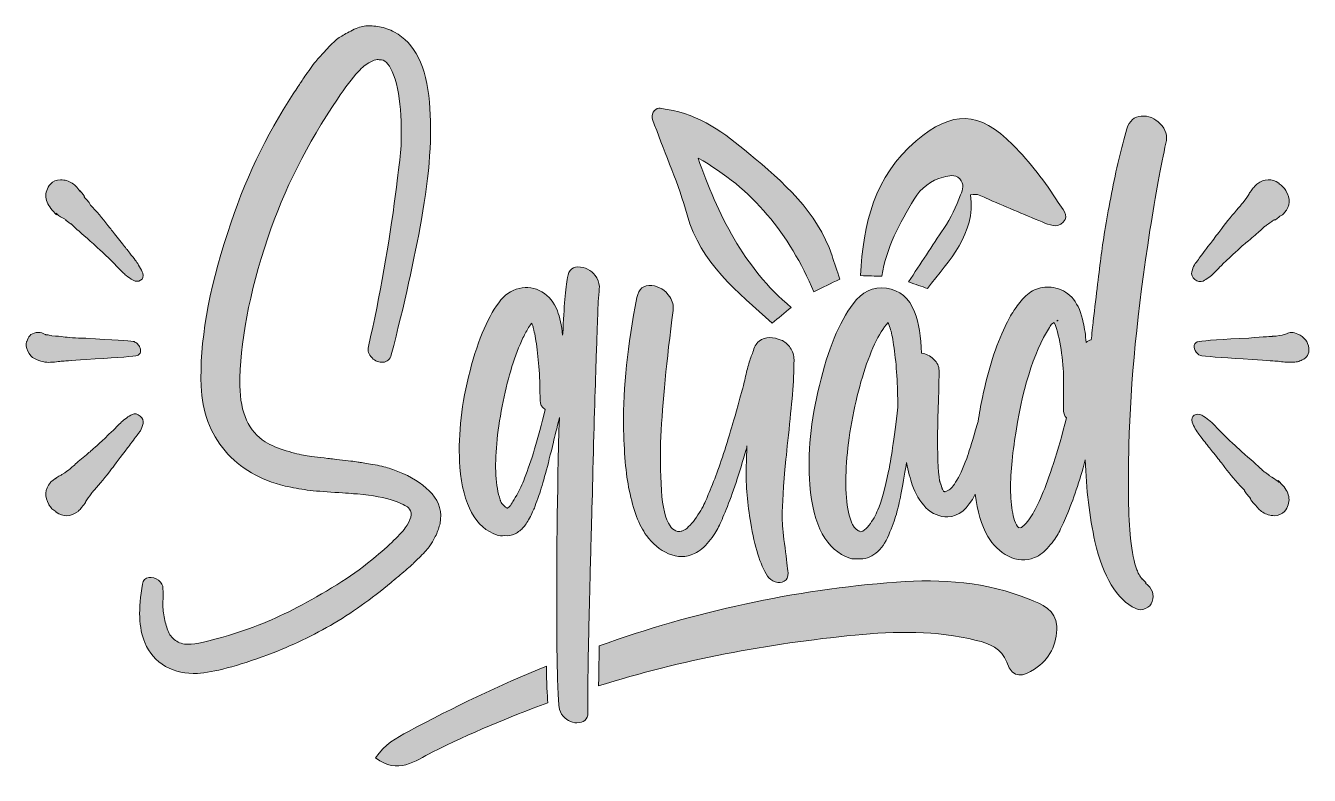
# Model space of a CAD drawing. Header units: inches. Extents: x 70 to 1010, y -818 to -269.
import ezdxf

# ---------------------------------------------------------------- set-up
doc = ezdxf.new("R2010")
doc.units = ezdxf.units.IN
doc.header["$MEASUREMENT"] = 0
doc.layers.add('Layer 1', color=7, linetype='Continuous')

# ---------------------------------------------------------------- blocks, each defined once
blk = doc.blocks.new('block 3')
at = {"layer": 'Layer 1', "true_color": 0x714d22}
h = blk.add_hatch(color=27, dxfattribs=at)
h.dxf.hatch_style = 2
edge = h.paths.add_edge_path()
edge.add_spline(control_points=[(630.64, -475.22), (625.3, -479.59), (621.47, -482.73), (616.56, -486.75), (591.42, -463.67), (564.37, -442.97), (554.44, -407.41), (548.2, -385.02), (538.62, -363.55), (530.58, -341.66), (529.29, -338.15), (527.32, -334.35), (530.39, -331.03), (532.97, -328.24), (536.33, -329.7), (539.67, -330.21), (563.54, -333.86), (581.91, -347.73), (599.64, -362.5), (624.76, -383.44), (649.56, -404.81), (660.52, -437.34), (662.37, -442.82), (664.15, -448.33), (666.19, -454.51), (659.71, -457.66), (653.87, -460.5), (647.22, -463.73), (629.33, -421.52), (602.29, -388.05), (562.39, -365.87), (577.09, -407.06), (595.43, -445.78), (630.64, -475.22)], knot_values=[0, 0, 0, 0, 1, 1, 1, 2, 2, 2, 3, 3, 3, 4, 4, 4, 5, 5, 5, 6, 6, 6, 7, 7, 7, 8, 8, 8, 9, 9, 9, 10, 10, 10, 11, 11, 11, 11], degree=3, periodic=1)
h = blk.add_hatch(color=27, dxfattribs=at)
h.dxf.hatch_style = 2
edge = h.paths.add_edge_path()
edge.add_spline(control_points=[(697.09, -452.36), (691.71, -452.21), (687.22, -452.08), (681.3, -451.92), (683.5, -413.9), (691.33, -379.35), (722.06, -353.32), (748.65, -330.8), (768.26, -331.14), (792.98, -356.16), (805.7, -369.02), (816.61, -383.26), (826.23, -398.48), (828.94, -402.77), (834.63, -407.59), (829.85, -412.88), (825.66, -417.52), (819.41, -414.59), (814.52, -412.64), (800.54, -407.07), (786.8, -400.92), (772.94, -395.08), (769.97, -393.83), (767.19, -391.58), (762.06, -392.75), (765.74, -421.75), (746.44, -440.3), (730.42, -461.35), (726.09, -459.86), (721.86, -458.41), (716.54, -456.58), (725.51, -442.95), (733.8, -430.04), (742.43, -417.36), (747.66, -409.67), (751.42, -401.35), (754.69, -392.73), (756.21, -388.7), (757.67, -384.82), (754.04, -381.09), (750.45, -377.39), (746.21, -378.78), (742.26, -379.79), (732.93, -382.16), (725.77, -387.57), (720.77, -395.9), (710.22, -413.48), (700.08, -431.21), (697.09, -452.36)], knot_values=[0, 0, 0, 0, 1, 1, 1, 2, 2, 2, 3, 3, 3, 4, 4, 4, 5, 5, 5, 6, 6, 6, 7, 7, 7, 8, 8, 8, 9, 9, 9, 10, 10, 10, 11, 11, 11, 12, 12, 12, 13, 13, 13, 14, 14, 14, 15, 15, 15, 16, 16, 16, 16], degree=3, periodic=1)
at = {"layer": 'Layer 1', "lineweight": 0}
for points, knots in [([(630.64, -475.22), (625.3, -479.59), (621.47, -482.73), (616.56, -486.75), (591.42, -463.67), (564.37, -442.97), (554.44, -407.41), (548.2, -385.02), (538.62, -363.55), (530.58, -341.66), (529.29, -338.15), (527.32, -334.35), (530.39, -331.03), (532.97, -328.24), (536.33, -329.7), (539.67, -330.21), (563.54, -333.86), (581.91, -347.73), (599.64, -362.5), (624.76, -383.44), (649.56, -404.81), (660.52, -437.34), (662.37, -442.82), (664.15, -448.33), (666.19, -454.51), (659.71, -457.66), (653.87, -460.5), (647.22, -463.73), (629.33, -421.52), (602.29, -388.05), (562.39, -365.87), (577.09, -407.06), (595.43, -445.78), (630.64, -475.22)], [0, 0, 0, 0, 1, 1, 1, 2, 2, 2, 3, 3, 3, 4, 4, 4, 5, 5, 5, 6, 6, 6, 7, 7, 7, 8, 8, 8, 9, 9, 9, 10, 10, 10, 11, 11, 11, 11]), ([(697.09, -452.36), (691.71, -452.21), (687.22, -452.08), (681.3, -451.92), (683.5, -413.9), (691.33, -379.35), (722.06, -353.32), (748.65, -330.8), (768.26, -331.14), (792.98, -356.16), (805.7, -369.02), (816.61, -383.26), (826.23, -398.48), (828.94, -402.77), (834.63, -407.59), (829.85, -412.88), (825.66, -417.52), (819.41, -414.59), (814.52, -412.64), (800.54, -407.07), (786.8, -400.92), (772.94, -395.08), (769.97, -393.83), (767.19, -391.58), (762.06, -392.75), (765.74, -421.75), (746.44, -440.3), (730.42, -461.35), (726.09, -459.86), (721.86, -458.41), (716.54, -456.58), (725.51, -442.95), (733.8, -430.04), (742.43, -417.36), (747.66, -409.67), (751.42, -401.35), (754.69, -392.73), (756.21, -388.7), (757.67, -384.82), (754.04, -381.09), (750.45, -377.39), (746.21, -378.78), (742.26, -379.79), (732.93, -382.16), (725.77, -387.57), (720.77, -395.9), (710.22, -413.48), (700.08, -431.21), (697.09, -452.36)], [0, 0, 0, 0, 1, 1, 1, 2, 2, 2, 3, 3, 3, 4, 4, 4, 5, 5, 5, 6, 6, 6, 7, 7, 7, 8, 8, 8, 9, 9, 9, 10, 10, 10, 11, 11, 11, 12, 12, 12, 13, 13, 13, 14, 14, 14, 15, 15, 15, 16, 16, 16, 16])]:
    blk.add_open_spline(points, degree=3, knots=knots, dxfattribs=at)
blk = doc.blocks.new('block 4')
at = {"layer": 'Layer 1', "true_color": 0x0056b2}
h = blk.add_hatch(color=154, dxfattribs=at)
h.dxf.hatch_style = 2
edge = h.paths.add_edge_path()
edge.add_spline(control_points=[(346.28, -596.76), (342.94, -595.37), (339.6, -594.12), (336.26, -593), (332.92, -591.89), (328.91, -590.95), (324.25, -590.19), (319.59, -589.42), (316.25, -588.86), (314.23, -588.52), (312.22, -588.17), (308.15, -587.65), (302.02, -586.95), (295.9, -586.26), (292.35, -585.84), (291.38, -585.7), (283.86, -584.86), (278.33, -584.17), (274.78, -583.61), (271.23, -583.06), (266.53, -581.91), (260.69, -580.17), (254.85, -578.43), (249.76, -576.24), (245.45, -573.59), (233.34, -566.08), (227.15, -552.44), (226.87, -532.68), (226.73, -501.5), (233.55, -465.32), (247.33, -424.13), (259.16, -389.06), (276.14, -355.24), (298.26, -322.68), (303.97, -314.05), (309.05, -307.37), (313.5, -302.64), (316.56, -299.3), (319.49, -296.93), (322.27, -295.54), (324.5, -294.43), (326.16, -293.8), (327.28, -293.66), (328.25, -293.8), (329.37, -293.87), (330.62, -293.87), (333.96, -294.57), (336.88, -298.25), (339.39, -304.93), (342.45, -313.15), (344.22, -323.06), (344.71, -334.68), (345.2, -346.3), (345.13, -355.38), (344.5, -361.92), (343.88, -368.46), (342.66, -378.55), (340.85, -392.19), (336.12, -428.93), (329.5, -466.16), (321.02, -503.87), (320.32, -506.93), (321.19, -509.68), (323.63, -512.11), (326.06, -514.55), (328.77, -515.63), (331.77, -515.35), (334.76, -515.07), (336.74, -513.26), (337.72, -509.92), (347.32, -472.91), (354.7, -439.86), (359.84, -410.77), (365.83, -377.37), (367.78, -348.77), (365.69, -324.97), (363.46, -298.67), (354.9, -281.55), (340.01, -273.62), (336.39, -271.67), (332.74, -270.38), (329.05, -269.76), (325.36, -269.13), (322.03, -268.92), (319.03, -269.13), (316.04, -269.34), (312.8, -270.35), (309.33, -272.16), (305.85, -273.97), (302.93, -275.6), (300.56, -277.06), (298.19, -278.53), (295.38, -281), (292.11, -284.48), (288.84, -287.96), (286.33, -290.63), (284.59, -292.51), (282.85, -294.39), (280.49, -297.45), (277.49, -301.7), (274.5, -305.94), (272.48, -308.87), (271.44, -310.46), (270.4, -312.07), (268.55, -314.88), (265.91, -318.92), (245.87, -349.26), (229.86, -383.08), (217.9, -420.37), (203.7, -463.93), (197.23, -501.44), (198.48, -532.89), (199.18, -551.54), (205.02, -567.3), (216.02, -580.17), (227.01, -593.04), (241.69, -601.63), (260.06, -605.95), (265.35, -607.2), (270.74, -608.17), (276.24, -608.87), (281.74, -609.57), (288.45, -610.16), (296.39, -610.64), (304.32, -611.13), (309.81, -611.51), (312.88, -611.79), (324.43, -612.91), (333.19, -614.51), (339.18, -616.59), (345.02, -618.68), (348.71, -620.42), (350.24, -621.81), (353.17, -624.6), (352.88, -628.84), (349.41, -634.54), (346.07, -639.84), (338.41, -647.49), (326.45, -657.51), (318.37, -664.32), (310.09, -670.45), (301.61, -675.88), (281.01, -688.82), (262.85, -698.56), (247.12, -705.1), (237.94, -709), (228.4, -712.41), (218.52, -715.33), (203.91, -719.64), (194.1, -721.8), (189.09, -721.8), (185.33, -721.8), (182.17, -720.86), (179.59, -718.98), (177.02, -717.1), (175.17, -714.67), (174.06, -711.68), (172.95, -708.68), (172.04, -705.34), (171.35, -701.66), (170.65, -697.97), (170.37, -694.35), (170.51, -690.8), (170.65, -687.25), (170.65, -684.02), (170.51, -681.09), (170.51, -678.73), (169.4, -676.68), (167.17, -674.94), (164.95, -673.19), (162.58, -672.54), (160.07, -672.95), (157.57, -673.37), (156.04, -674.97), (155.48, -677.76), (152.28, -695.84), (152.84, -710.11), (157.15, -720.55), (160.35, -728.2), (165.47, -734.01), (172.49, -737.98), (179.52, -741.94), (187.28, -743.65), (195.77, -743.1), (207.74, -742.39), (224.92, -737.87), (247.33, -729.53), (264.72, -722.98), (280.94, -715.26), (295.97, -706.35), (311.13, -697.31), (325.96, -686.59), (340.43, -674.21), (340.85, -673.93), (342.97, -672.15), (346.8, -668.88), (350.62, -665.61), (353.06, -663.46), (354.1, -662.41), (355.15, -661.37), (357.16, -659.35), (360.16, -656.36), (363.15, -653.37), (365.27, -650.93), (366.52, -649.05), (367.78, -647.17), (369.1, -644.77), (370.49, -641.85), (371.88, -638.93), (372.86, -636.08), (373.41, -633.29), (374.94, -625.08), (373, -617.92), (367.57, -611.79), (362.14, -605.67), (355.04, -600.66), (346.28, -596.76)], knot_values=[0, 0, 0, 0, 1, 1, 1, 2, 2, 2, 3, 3, 3, 4, 4, 4, 5, 5, 5, 6, 6, 6, 7, 7, 7, 8, 8, 8, 9, 9, 9, 10, 10, 10, 11, 11, 11, 12, 12, 12, 13, 13, 13, 14, 14, 14, 15, 15, 15, 16, 16, 16, 17, 17, 17, 18, 18, 18, 19, 19, 19, 20, 20, 20, 21, 21, 21, 22, 22, 22, 23, 23, 23, 24, 24, 24, 25, 25, 25, 26, 26, 26, 27, 27, 27, 28, 28, 28, 29, 29, 29, 30, 30, 30, 31, 31, 31, 32, 32, 32, 33, 33, 33, 34, 34, 34, 35, 35, 35, 36, 36, 36, 37, 37, 37, 38, 38, 38, 39, 39, 39, 40, 40, 40, 41, 41, 41, 42, 42, 42, 43, 43, 43, 44, 44, 44, 45, 45, 45, 46, 46, 46, 47, 47, 47, 48, 48, 48, 49, 49, 49, 50, 50, 50, 51, 51, 51, 52, 52, 52, 53, 53, 53, 54, 54, 54, 55, 55, 55, 56, 56, 56, 57, 57, 57, 58, 58, 58, 59, 59, 59, 60, 60, 60, 61, 61, 61, 62, 62, 62, 63, 63, 63, 64, 64, 64, 65, 65, 65, 66, 66, 66, 67, 67, 67, 68, 68, 68, 69, 69, 69, 70, 70, 70, 71, 71, 71, 72, 72, 72, 72], degree=3, periodic=1)
h = blk.add_hatch(color=154, dxfattribs=at)
h.dxf.hatch_style = 2
edge = h.paths.add_edge_path()
edge.add_spline(control_points=[(893.4, -418.7), (897.43, -392.4), (901.33, -371.11), (905.09, -354.82), (906.34, -349.54), (904.95, -344.84), (900.91, -340.73), (896.88, -336.63), (892.25, -334.75), (887.03, -335.1), (881.81, -335.45), (878.3, -338.54), (876.49, -344.39), (872.32, -358.58), (868.56, -374.38), (865.22, -391.77), (861.88, -409.17), (859.37, -424.16), (857.7, -436.76), (856.04, -449.35), (854.09, -465.46), (851.86, -485.08), (851.72, -486.61), (851.47, -488.91), (851.13, -491.97), (850.78, -495.03), (850.54, -497.33), (850.4, -498.86), (848.87, -499.14), (847.61, -499.83), (846.64, -500.95), (846.22, -495.52), (845.53, -490.65), (844.55, -486.33), (841.63, -472), (834.95, -463.58), (824.51, -461.08), (819.92, -459.96), (815.64, -460.03), (811.68, -461.28), (807.71, -462.54), (804.23, -464.76), (801.24, -467.96), (798.25, -471.17), (795.71, -474.37), (793.62, -477.57), (791.53, -480.77), (789.44, -484.6), (787.36, -489.05), (780.54, -503.24), (774.97, -520.57), (770.66, -541.03), (769.41, -547), (768.38, -552.89), (767.52, -558.7), (766.92, -560.66), (766.29, -562.73), (765.65, -564.93), (762.73, -574.88), (760.57, -581.8), (759.18, -585.7), (756.39, -593.21), (753.68, -599.06), (751.04, -603.23), (749.92, -605.04), (748.74, -606.57), (747.49, -607.83), (747.07, -608.24), (745.89, -608.94), (743.94, -609.91), (743.94, -609.91), (743.31, -610.12), (743.31, -610.12), (743.31, -610.12), (743.1, -610.12), (743.1, -610.12), (743.1, -610.12), (742.9, -609.91), (742.9, -609.91), (742.9, -609.91), (742.48, -609.91), (742.48, -609.91), (742.48, -609.91), (742.27, -609.7), (742.27, -609.7), (741.85, -608.87), (741.57, -608.38), (741.43, -608.24), (741.29, -608.11), (741.22, -607.93), (741.22, -607.72), (741.22, -607.51), (741.15, -607.34), (741.01, -607.2), (740.46, -605.67), (740.11, -604.69), (739.97, -604.28), (739.97, -604.14), (739.9, -603.9), (739.76, -603.55), (739.62, -603.2), (739.55, -602.95), (739.55, -602.82), (739.42, -602.54), (739.35, -602.33), (739.35, -602.19), (738.09, -594.81), (737.6, -582.57), (737.89, -565.45), (737.89, -561.55), (738.06, -554.59), (738.41, -544.58), (738.75, -534.55), (738.93, -526.83), (738.93, -521.4), (738.93, -518.34), (737.6, -515.56), (734.96, -513.05), (732.32, -510.55), (729.33, -509.09), (725.99, -508.67), (725.7, -496.7), (724.04, -486.61), (720.98, -478.4), (716.94, -468.24), (710.05, -462.5), (700.31, -461.18), (690.57, -459.86), (682.43, -463.65), (675.89, -472.56), (665.73, -486.33), (657.52, -506.24), (651.25, -532.26), (644.85, -558.01), (642.56, -582.29), (644.37, -605.11), (646.59, -635.03), (656.33, -652.91), (673.59, -658.76), (675.68, -659.45), (677.69, -659.59), (679.64, -659.18), (684.51, -659.59), (688.86, -658.24), (692.69, -655.11), (696.52, -651.98), (699.65, -647.52), (702.08, -641.75), (704.52, -635.97), (706.36, -630.93), (707.62, -626.61), (708.87, -622.3), (709.98, -617.5), (710.96, -612.21), (712.9, -601.91), (714.3, -594.12), (715.13, -588.83), (716.38, -595.23), (717.77, -600.66), (719.31, -605.11), (721.53, -611.65), (724.87, -617.22), (729.33, -621.81), (733.78, -626.4), (739.14, -628.63), (745.4, -628.49), (753.21, -628.38), (759.88, -622.84), (765.42, -611.92), (766.79, -624.37), (769.85, -634.7), (774.62, -642.89), (778.38, -649.16), (783.42, -653.96), (789.76, -657.3), (796.09, -660.64), (802.46, -660.98), (808.86, -658.34), (812.61, -656.81), (816.13, -654.13), (819.4, -650.31), (822.67, -646.48), (825.11, -643), (826.7, -639.87), (828.3, -636.74), (830.15, -632.67), (832.24, -627.66), (837.25, -616.11), (841.84, -602.47), (846.02, -586.74), (846.71, -608.45), (849.08, -628.42), (853.11, -646.65), (859.1, -672.54), (869.04, -688.89), (882.96, -695.71), (885.19, -696.82), (887.55, -696.82), (890.06, -695.71), (892.57, -694.59), (894.24, -692.85), (895.07, -690.49), (896.83, -685.47), (895.14, -680.99), (890.04, -677.04), (890.13, -677.09), (890.21, -677.13), (890.27, -677.13), (890.41, -677.13), (890.41, -676.99), (890.27, -676.71), (890.27, -676.71), (887.14, -673.37), (887.14, -673.37), (887.14, -673.37), (887.55, -674.21), (887.55, -674.21), (887.28, -673.79), (886.89, -673.16), (886.41, -672.33), (885.92, -671.49), (885.54, -670.87), (885.26, -670.45), (884.7, -669.47), (884.22, -668.43), (883.8, -667.32), (881.71, -662.03), (880.18, -654.38), (879.21, -644.35), (877.53, -628.07), (877.12, -605.25), (877.95, -575.89), (879.06, -529.83), (884.22, -477.43), (893.4, -418.7)], knot_values=[0, 0, 0, 0, 1, 1, 1, 2, 2, 2, 3, 3, 3, 4, 4, 4, 5, 5, 5, 6, 6, 6, 7, 7, 7, 8, 8, 8, 9, 9, 9, 10, 10, 10, 11, 11, 11, 12, 12, 12, 13, 13, 13, 14, 14, 14, 15, 15, 15, 16, 16, 16, 17, 17, 17, 18, 18, 18, 19, 19, 19, 20, 20, 20, 21, 21, 21, 22, 22, 22, 23, 23, 23, 24, 24, 24, 25, 25, 25, 26, 26, 26, 27, 27, 27, 28, 28, 28, 29, 29, 29, 30, 30, 30, 31, 31, 31, 32, 32, 32, 33, 33, 33, 34, 34, 34, 35, 35, 35, 36, 36, 36, 37, 37, 37, 38, 38, 38, 39, 39, 39, 40, 40, 40, 41, 41, 41, 42, 42, 42, 43, 43, 43, 44, 44, 44, 45, 45, 45, 46, 46, 46, 47, 47, 47, 48, 48, 48, 49, 49, 49, 50, 50, 50, 51, 51, 51, 52, 52, 52, 53, 53, 53, 54, 54, 54, 55, 55, 55, 56, 56, 56, 57, 57, 57, 58, 58, 58, 59, 59, 59, 60, 60, 60, 61, 61, 61, 62, 62, 62, 63, 63, 63, 64, 64, 64, 65, 65, 65, 66, 66, 66, 67, 67, 67, 68, 68, 68, 69, 69, 69, 70, 70, 70, 71, 71, 71, 72, 72, 72, 73, 73, 73, 74, 74, 74, 75, 75, 75, 76, 76, 76, 77, 77, 77, 78, 78, 78, 78], degree=3, periodic=1)
edge = h.paths.add_edge_path()
edge.add_spline(control_points=[(701.98, -595.09), (699.2, -608.17), (696.55, -617.64), (694.05, -623.48), (692.51, -627.38), (690.36, -631.14), (687.58, -634.75), (686.18, -636.56), (684.72, -637.96), (683.19, -638.93), (682.64, -639.21), (682.15, -639.42), (681.73, -639.55), (681.73, -639.55), (680.48, -638.93), (680.48, -638.93), (680.34, -638.93), (680.03, -638.76), (679.54, -638.41), (679.05, -638.06), (678.67, -637.82), (678.39, -637.68), (678.39, -637.68), (676.72, -636.01), (676.72, -636.01), (676.72, -636.01), (675.47, -634.13), (675.47, -634.13), (675.19, -633.57), (674.84, -632.74), (674.43, -631.62), (672.47, -626.33), (671.29, -619.59), (670.88, -611.37), (670.04, -595.23), (671.64, -576.44), (675.68, -555.01), (679.71, -534.28), (685.07, -516.6), (691.75, -501.99), (694.81, -495.45), (698.08, -490.23), (701.56, -486.33), (702.4, -488.28), (703.02, -490.02), (703.44, -491.55), (704.28, -494.34), (705.11, -498.79), (705.95, -504.91), (707.75, -517.44), (708.66, -531.91), (708.66, -548.33), (705.87, -572.13), (703.65, -587.72), (701.98, -595.09)], knot_values=[0, 0, 0, 0, 1, 1, 1, 2, 2, 2, 3, 3, 3, 4, 4, 4, 5, 5, 5, 6, 6, 6, 7, 7, 7, 8, 8, 8, 9, 9, 9, 10, 10, 10, 11, 11, 11, 12, 12, 12, 13, 13, 13, 14, 14, 14, 15, 15, 15, 16, 16, 16, 17, 17, 17, 18, 18, 18, 18], degree=3, periodic=1)
edge = h.paths.add_edge_path()
edge.add_spline(control_points=[(825.97, -484.87), (825.84, -485.01), (825.56, -485.08), (825.14, -485.08), (825.84, -484.53), (826.11, -484.46), (825.97, -484.87)], knot_values=[0, 0, 0, 0, 1, 1, 1, 2, 2, 2, 2], degree=3, periodic=1)
edge = h.paths.add_edge_path()
edge.add_spline(control_points=[(822.64, -589.46), (816.79, -607.69), (811.43, -620.49), (806.56, -627.86), (803.78, -632.04), (801.34, -634.83), (799.26, -636.21), (799.26, -636.21), (798.21, -636.63), (798.21, -636.63), (797.38, -636.21), (797.1, -636.21), (797.38, -636.63), (795.98, -635.52), (794.94, -633.71), (794.25, -631.2), (792.85, -626.89), (791.95, -621.47), (791.53, -614.92), (790.83, -603.37), (791.74, -589.25), (794.25, -572.55), (799.53, -535.95), (808.02, -508.39), (819.71, -489.88), (819.99, -489.33), (820.55, -488.49), (821.38, -487.38), (821.38, -487.38), (823.26, -486.33), (823.26, -486.33), (823.26, -486.33), (824.1, -488.42), (824.1, -488.42), (826.18, -494.41), (827.71, -501.19), (828.69, -508.77), (829.66, -516.36), (830.15, -523.49), (830.15, -530.17), (830.15, -536.85), (830.15, -543.81), (830.15, -551.05), (830.15, -553), (830.84, -554.67), (832.24, -556.06), (829.18, -568.16), (825.97, -579.3), (822.64, -589.46)], knot_values=[0, 0, 0, 0, 1, 1, 1, 2, 2, 2, 3, 3, 3, 4, 4, 4, 5, 5, 5, 6, 6, 6, 7, 7, 7, 8, 8, 8, 9, 9, 9, 10, 10, 10, 11, 11, 11, 12, 12, 12, 13, 13, 13, 14, 14, 14, 15, 15, 15, 16, 16, 16, 16], degree=3, periodic=1)
h = blk.add_hatch(color=154, dxfattribs=at)
h.dxf.hatch_style = 2
edge = h.paths.add_edge_path()
edge.add_spline(control_points=[(476.33, -445.63), (470.9, -444.93), (467.69, -447.51), (466.72, -453.35), (465.33, -461.01), (464.22, -474.64), (463.38, -494.27), (463.38, -494.41), (463.35, -494.62), (463.28, -494.89), (463.21, -495.17), (463.17, -495.38), (463.17, -495.52), (462.48, -488.28), (461.22, -482.37), (459.42, -477.78), (457.05, -471.51), (453.26, -466.85), (448.04, -463.79), (442.82, -460.73), (437.25, -459.9), (431.34, -461.28), (425.42, -462.68), (420.45, -466.16), (416.41, -471.72), (407.65, -483.55), (400.27, -501.64), (394.29, -526), (388.58, -549.52), (386.5, -571.57), (388.03, -592.17), (390.25, -620), (399.37, -636.56), (415.37, -641.85), (416.9, -642.41), (418.64, -642.55), (420.59, -642.27), (423.37, -642.69), (425.98, -642.24), (428.42, -640.91), (430.85, -639.59), (432.91, -637.99), (434.58, -636.11), (436.24, -634.23), (437.92, -631.66), (439.59, -628.39), (441.25, -625.12), (442.44, -622.47), (443.14, -620.45), (443.83, -618.44), (444.73, -615.9), (445.85, -612.84), (448.77, -604.35), (452.32, -591.33), (456.49, -573.8), (457.47, -569.91), (458.93, -563.92), (460.88, -555.85), (460.88, -556.96), (460.81, -558.63), (460.67, -560.86), (460.53, -563.08), (460.46, -564.75), (460.46, -565.87), (459.07, -622.09), (458.58, -674), (459, -721.59), (459.28, -746.08), (459.83, -761.53), (460.67, -767.93), (460.95, -770.3), (461.92, -772.45), (463.59, -774.4), (466.93, -778.16), (470.83, -779.76), (475.28, -779.21), (480.01, -778.65), (482.17, -775.58), (481.75, -770.02), (481.47, -766.68), (481.54, -754.08), (481.96, -732.24), (482.24, -716.23), (482.8, -692.78), (483.63, -661.89), (484.05, -647.14), (484.71, -622.33), (485.61, -587.47), (486.52, -552.61), (487.32, -525.79), (488.01, -507), (488.15, -503.66), (488.33, -498.65), (488.54, -491.97), (488.74, -485.29), (488.92, -480.28), (489.06, -476.94), (489.06, -476.25), (489.09, -475.27), (489.16, -474.02), (489.23, -472.77), (489.27, -471.86), (489.27, -471.3), (489.27, -471.3), (489.27, -469.84), (489.27, -469.84), (489.27, -469.84), (489.48, -469.43), (489.48, -469.43), (489.48, -469.15), (489.48, -468.87), (489.48, -468.59), (489.89, -464.28), (490.1, -462.05), (490.1, -461.91), (490.38, -459.13), (489.75, -456.35), (488.22, -453.56), (485.3, -448.97), (481.34, -446.33), (476.33, -445.63)], knot_values=[0, 0, 0, 0, 1, 1, 1, 2, 2, 2, 3, 3, 3, 4, 4, 4, 5, 5, 5, 6, 6, 6, 7, 7, 7, 8, 8, 8, 9, 9, 9, 10, 10, 10, 11, 11, 11, 12, 12, 12, 13, 13, 13, 14, 14, 14, 15, 15, 15, 16, 16, 16, 17, 17, 17, 18, 18, 18, 19, 19, 19, 20, 20, 20, 21, 21, 21, 22, 22, 22, 23, 23, 23, 24, 24, 24, 25, 25, 25, 26, 26, 26, 27, 27, 27, 28, 28, 28, 29, 29, 29, 30, 30, 30, 31, 31, 31, 32, 32, 32, 33, 33, 33, 34, 34, 34, 35, 35, 35, 36, 36, 36, 37, 37, 37, 38, 38, 38, 39, 39, 39, 40, 40, 40, 40], degree=3, periodic=1)
edge = h.paths.add_edge_path()
edge.add_spline(control_points=[(435.41, -600.1), (433.6, -604.83), (431.65, -609.01), (429.57, -612.63), (426.64, -617.64), (425.04, -620.28), (424.77, -620.56), (424.48, -620.84), (424.14, -621.15), (423.72, -621.5), (423.3, -621.85), (423.02, -622.09), (422.88, -622.23), (422.75, -622.23), (422.61, -622.16), (422.47, -622.02), (422.47, -622.02), (422.26, -621.81), (422.26, -621.81), (422.12, -621.67), (421.84, -621.53), (421.42, -621.39), (421.01, -621.12), (420.73, -620.91), (420.59, -620.77), (420.59, -620.77), (419.34, -619.52), (419.34, -619.52), (418.92, -619.1), (418.57, -618.61), (418.29, -618.05), (418.29, -618.05), (417.67, -616.8), (417.67, -616.8), (417.67, -616.66), (417.63, -616.52), (417.56, -616.38), (417.49, -616.25), (417.46, -616.11), (417.46, -615.97), (415.79, -611.1), (414.75, -605.11), (414.33, -598.01), (413.63, -584.1), (415.16, -567.26), (418.92, -547.5), (422.54, -528.71), (427.27, -512.84), (433.11, -499.9), (434.5, -496.7), (435.97, -493.85), (437.5, -491.34), (438.61, -489.4), (439.51, -488), (440.21, -487.17), (440.21, -487.17), (440.21, -486.96), (440.21, -486.96), (440.21, -486.96), (440.63, -486.75), (440.63, -486.75), (441.18, -488.14), (441.53, -489.19), (441.67, -489.88), (442.37, -492.25), (443.14, -496.22), (443.97, -501.78), (445.78, -513.75), (446.68, -527.6), (446.68, -543.32), (446.68, -545.97), (447.94, -548.19), (450.44, -550), (445.15, -571.57), (440.14, -588.27), (435.41, -600.1)], knot_values=[0, 0, 0, 0, 1, 1, 1, 2, 2, 2, 3, 3, 3, 4, 4, 4, 5, 5, 5, 6, 6, 6, 7, 7, 7, 8, 8, 8, 9, 9, 9, 10, 10, 10, 11, 11, 11, 12, 12, 12, 13, 13, 13, 14, 14, 14, 15, 15, 15, 16, 16, 16, 17, 17, 17, 18, 18, 18, 19, 19, 19, 20, 20, 20, 21, 21, 21, 22, 22, 22, 23, 23, 23, 24, 24, 24, 25, 25, 25, 25], degree=3, periodic=1)
h = blk.add_hatch(color=154, dxfattribs=at)
h.dxf.hatch_style = 2
edge = h.paths.add_edge_path()
edge.add_spline(control_points=[(623.18, -499.07), (620.46, -497.95), (617.68, -497.37), (614.83, -497.29), (611.97, -497.22), (609.4, -498.13), (607.11, -500.01), (604.81, -501.89), (603.31, -504.5), (602.62, -507.84), (601.5, -510.48), (600.49, -513.33), (599.59, -516.39), (598.68, -519.46), (597.78, -523), (596.88, -527.04), (595.97, -531.08), (595.24, -534), (594.68, -535.81), (590.23, -551.95), (587.72, -560.86), (587.17, -562.53), (582.44, -578.81), (577.98, -592.17), (573.81, -602.61), (571.3, -608.87), (569.49, -613.36), (568.38, -616.07), (567.27, -618.78), (565.25, -622.47), (562.33, -627.13), (559.41, -631.8), (556.34, -635.31), (553.14, -637.68), (553.14, -637.68), (553.35, -637.47), (553.35, -637.47), (553.35, -637.47), (550.64, -638.93), (550.64, -638.93), (550.36, -639.07), (549.87, -639.14), (549.18, -639.14), (549.18, -639.14), (548.34, -639.14), (548.34, -639.14), (548.06, -639.14), (547.85, -639.14), (547.72, -639.14), (547.72, -639.14), (547.3, -639.35), (547.3, -639.35), (547.3, -639.35), (546.05, -638.72), (546.05, -638.72), (544.38, -638.02), (542.98, -636.84), (541.87, -635.17), (538.53, -630.02), (536.44, -621.39), (535.61, -609.29), (534.77, -595.51), (534.63, -582.29), (535.19, -569.62), (536.3, -545.27), (539.3, -514.52), (544.17, -477.36), (544.58, -473.88), (543.75, -470.54), (541.66, -467.34), (538.32, -462.47), (533.94, -459.75), (528.51, -459.2), (522.53, -458.64), (518.91, -461.56), (517.66, -467.96), (510.7, -502.9), (507.43, -534), (507.85, -561.27), (508.13, -581.18), (509.52, -597.11), (512.02, -609.08), (514.94, -623.69), (519.12, -634.69), (524.55, -642.06), (529, -648.18), (534.43, -652.67), (540.83, -655.52), (547.23, -658.38), (553.56, -658.34), (559.82, -655.42), (563.58, -653.75), (567.09, -650.83), (570.37, -646.65), (573.63, -642.48), (576, -638.9), (577.46, -635.9), (578.93, -632.91), (580.77, -628.63), (582.99, -623.06), (587.72, -611.51), (592.6, -596.9), (597.61, -579.23), (597.74, -578.95), (597.88, -578.5), (598.03, -577.87), (598.16, -577.24), (598.23, -576.79), (598.23, -576.51), (597.82, -587.37), (597.61, -592.87), (597.61, -593), (597.47, -605.81), (598.58, -619.17), (600.95, -633.08), (603.73, -650.34), (607.84, -663.28), (613.26, -671.91), (614.51, -673.86), (616.4, -675.25), (618.9, -676.09), (621.4, -676.92), (623.63, -676.78), (625.58, -675.67), (627.53, -674.55), (628.43, -672.54), (628.29, -669.61), (628.01, -665.86), (627.28, -659.7), (626.1, -651.14), (624.92, -642.58), (624.26, -635.94), (624.12, -631.2), (623.84, -624.11), (624.46, -611.65), (626, -593.84), (626.55, -588.13), (627.42, -579.75), (628.6, -568.68), (629.79, -557.62), (630.76, -547.67), (631.53, -538.83), (632.29, -530), (632.68, -521.61), (632.68, -513.68), (632.68, -510.34), (631.77, -507.35), (629.96, -504.7), (628.15, -502.06), (625.89, -500.18), (623.18, -499.07)], knot_values=[0, 0, 0, 0, 1, 1, 1, 2, 2, 2, 3, 3, 3, 4, 4, 4, 5, 5, 5, 6, 6, 6, 7, 7, 7, 8, 8, 8, 9, 9, 9, 10, 10, 10, 11, 11, 11, 12, 12, 12, 13, 13, 13, 14, 14, 14, 15, 15, 15, 16, 16, 16, 17, 17, 17, 18, 18, 18, 19, 19, 19, 20, 20, 20, 21, 21, 21, 22, 22, 22, 23, 23, 23, 24, 24, 24, 25, 25, 25, 26, 26, 26, 27, 27, 27, 28, 28, 28, 29, 29, 29, 30, 30, 30, 31, 31, 31, 32, 32, 32, 33, 33, 33, 34, 34, 34, 35, 35, 35, 36, 36, 36, 37, 37, 37, 38, 38, 38, 39, 39, 39, 40, 40, 40, 41, 41, 41, 42, 42, 42, 43, 43, 43, 44, 44, 44, 45, 45, 45, 46, 46, 46, 47, 47, 47, 48, 48, 48, 49, 49, 49, 50, 50, 50, 50], degree=3, periodic=1)
at = {"layer": 'Layer 1', "lineweight": 0}
for points, knots in [([(346.28, -596.76), (342.94, -595.37), (339.6, -594.12), (336.26, -593), (332.92, -591.89), (328.91, -590.95), (324.25, -590.19), (319.59, -589.42), (316.25, -588.86), (314.23, -588.52), (312.22, -588.17), (308.15, -587.65), (302.02, -586.95), (295.9, -586.26), (292.35, -585.84), (291.38, -585.7), (283.86, -584.86), (278.33, -584.17), (274.78, -583.61), (271.23, -583.06), (266.53, -581.91), (260.69, -580.17), (254.85, -578.43), (249.76, -576.24), (245.45, -573.59), (233.34, -566.08), (227.15, -552.44), (226.87, -532.68), (226.73, -501.5), (233.55, -465.32), (247.33, -424.13), (259.16, -389.06), (276.14, -355.24), (298.26, -322.68), (303.97, -314.05), (309.05, -307.37), (313.5, -302.64), (316.56, -299.3), (319.49, -296.93), (322.27, -295.54), (324.5, -294.43), (326.16, -293.8), (327.28, -293.66), (328.25, -293.8), (329.37, -293.87), (330.62, -293.87), (333.96, -294.57), (336.88, -298.25), (339.39, -304.93), (342.45, -313.15), (344.22, -323.06), (344.71, -334.68), (345.2, -346.3), (345.13, -355.38), (344.5, -361.92), (343.88, -368.46), (342.66, -378.55), (340.85, -392.19), (336.12, -428.93), (329.5, -466.16), (321.02, -503.87), (320.32, -506.93), (321.19, -509.68), (323.63, -512.11), (326.06, -514.55), (328.77, -515.63), (331.77, -515.35), (334.76, -515.07), (336.74, -513.26), (337.72, -509.92), (347.32, -472.91), (354.7, -439.86), (359.84, -410.77), (365.83, -377.37), (367.78, -348.77), (365.69, -324.97), (363.46, -298.67), (354.9, -281.55), (340.01, -273.62), (336.39, -271.67), (332.74, -270.38), (329.05, -269.76), (325.36, -269.13), (322.03, -268.92), (319.03, -269.13), (316.04, -269.34), (312.8, -270.35), (309.33, -272.16), (305.85, -273.97), (302.93, -275.6), (300.56, -277.06), (298.19, -278.53), (295.38, -281), (292.11, -284.48), (288.84, -287.96), (286.33, -290.63), (284.59, -292.51), (282.85, -294.39), (280.49, -297.45), (277.49, -301.7), (274.5, -305.94), (272.48, -308.87), (271.44, -310.46), (270.4, -312.07), (268.55, -314.88), (265.91, -318.92), (245.87, -349.26), (229.86, -383.08), (217.9, -420.37), (203.7, -463.93), (197.23, -501.44), (198.48, -532.89), (199.18, -551.54), (205.02, -567.3), (216.02, -580.17), (227.01, -593.04), (241.69, -601.63), (260.06, -605.95), (265.35, -607.2), (270.74, -608.17), (276.24, -608.87), (281.74, -609.57), (288.45, -610.16), (296.39, -610.64), (304.32, -611.13), (309.81, -611.51), (312.88, -611.79), (324.43, -612.91), (333.19, -614.51), (339.18, -616.59), (345.02, -618.68), (348.71, -620.42), (350.24, -621.81), (353.17, -624.6), (352.88, -628.84), (349.41, -634.54), (346.07, -639.84), (338.41, -647.49), (326.45, -657.51), (318.37, -664.32), (310.09, -670.45), (301.61, -675.88), (281.01, -688.82), (262.85, -698.56), (247.12, -705.1), (237.94, -709), (228.4, -712.41), (218.52, -715.33), (203.91, -719.64), (194.1, -721.8), (189.09, -721.8), (185.33, -721.8), (182.17, -720.86), (179.59, -718.98), (177.02, -717.1), (175.17, -714.67), (174.06, -711.68), (172.95, -708.68), (172.04, -705.34), (171.35, -701.66), (170.65, -697.97), (170.37, -694.35), (170.51, -690.8), (170.65, -687.25), (170.65, -684.02), (170.51, -681.09), (170.51, -678.73), (169.4, -676.68), (167.17, -674.94), (164.95, -673.19), (162.58, -672.54), (160.07, -672.95), (157.57, -673.37), (156.04, -674.97), (155.48, -677.76), (152.28, -695.84), (152.84, -710.11), (157.15, -720.55), (160.35, -728.2), (165.47, -734.01), (172.49, -737.98), (179.52, -741.94), (187.28, -743.65), (195.77, -743.1), (207.74, -742.39), (224.92, -737.87), (247.33, -729.53), (264.72, -722.98), (280.94, -715.26), (295.97, -706.35), (311.13, -697.31), (325.96, -686.59), (340.43, -674.21), (340.85, -673.93), (342.97, -672.15), (346.8, -668.88), (350.62, -665.61), (353.06, -663.46), (354.1, -662.41), (355.15, -661.37), (357.16, -659.35), (360.16, -656.36), (363.15, -653.37), (365.27, -650.93), (366.52, -649.05), (367.78, -647.17), (369.1, -644.77), (370.49, -641.85), (371.88, -638.93), (372.86, -636.08), (373.41, -633.29), (374.94, -625.08), (373, -617.92), (367.57, -611.79), (362.14, -605.67), (355.04, -600.66), (346.28, -596.76)], [0, 0, 0, 0, 1, 1, 1, 2, 2, 2, 3, 3, 3, 4, 4, 4, 5, 5, 5, 6, 6, 6, 7, 7, 7, 8, 8, 8, 9, 9, 9, 10, 10, 10, 11, 11, 11, 12, 12, 12, 13, 13, 13, 14, 14, 14, 15, 15, 15, 16, 16, 16, 17, 17, 17, 18, 18, 18, 19, 19, 19, 20, 20, 20, 21, 21, 21, 22, 22, 22, 23, 23, 23, 24, 24, 24, 25, 25, 25, 26, 26, 26, 27, 27, 27, 28, 28, 28, 29, 29, 29, 30, 30, 30, 31, 31, 31, 32, 32, 32, 33, 33, 33, 34, 34, 34, 35, 35, 35, 36, 36, 36, 37, 37, 37, 38, 38, 38, 39, 39, 39, 40, 40, 40, 41, 41, 41, 42, 42, 42, 43, 43, 43, 44, 44, 44, 45, 45, 45, 46, 46, 46, 47, 47, 47, 48, 48, 48, 49, 49, 49, 50, 50, 50, 51, 51, 51, 52, 52, 52, 53, 53, 53, 54, 54, 54, 55, 55, 55, 56, 56, 56, 57, 57, 57, 58, 58, 58, 59, 59, 59, 60, 60, 60, 61, 61, 61, 62, 62, 62, 63, 63, 63, 64, 64, 64, 65, 65, 65, 66, 66, 66, 67, 67, 67, 68, 68, 68, 69, 69, 69, 70, 70, 70, 71, 71, 71, 72, 72, 72, 72]), ([(893.4, -418.7), (897.43, -392.4), (901.33, -371.11), (905.09, -354.82), (906.34, -349.54), (904.95, -344.84), (900.91, -340.73), (896.88, -336.63), (892.25, -334.75), (887.03, -335.1), (881.81, -335.45), (878.3, -338.54), (876.49, -344.39), (872.32, -358.58), (868.56, -374.38), (865.22, -391.77), (861.88, -409.17), (859.37, -424.16), (857.7, -436.76), (856.04, -449.35), (854.09, -465.46), (851.86, -485.08), (851.72, -486.61), (851.47, -488.91), (851.13, -491.97), (850.78, -495.03), (850.54, -497.33), (850.4, -498.86), (848.87, -499.14), (847.61, -499.83), (846.64, -500.95), (846.22, -495.52), (845.53, -490.65), (844.55, -486.33), (841.63, -472), (834.95, -463.58), (824.51, -461.08), (819.92, -459.96), (815.64, -460.03), (811.68, -461.28), (807.71, -462.54), (804.23, -464.76), (801.24, -467.96), (798.25, -471.17), (795.71, -474.37), (793.62, -477.57), (791.53, -480.77), (789.44, -484.6), (787.36, -489.05), (780.54, -503.24), (774.97, -520.57), (770.66, -541.03), (769.41, -547), (768.38, -552.89), (767.52, -558.7), (766.92, -560.66), (766.29, -562.73), (765.65, -564.93), (762.73, -574.88), (760.57, -581.8), (759.18, -585.7), (756.39, -593.21), (753.68, -599.06), (751.04, -603.23), (749.92, -605.04), (748.74, -606.57), (747.49, -607.83), (747.07, -608.24), (745.89, -608.94), (743.94, -609.91), (743.94, -609.91), (743.31, -610.12), (743.31, -610.12), (743.31, -610.12), (743.1, -610.12), (743.1, -610.12), (743.1, -610.12), (742.9, -609.91), (742.9, -609.91), (742.9, -609.91), (742.48, -609.91), (742.48, -609.91), (742.48, -609.91), (742.27, -609.7), (742.27, -609.7), (741.85, -608.87), (741.57, -608.38), (741.43, -608.24), (741.29, -608.11), (741.22, -607.93), (741.22, -607.72), (741.22, -607.51), (741.15, -607.34), (741.01, -607.2), (740.46, -605.67), (740.11, -604.69), (739.97, -604.28), (739.97, -604.14), (739.9, -603.9), (739.76, -603.55), (739.62, -603.2), (739.55, -602.95), (739.55, -602.82), (739.42, -602.54), (739.35, -602.33), (739.35, -602.19), (738.09, -594.81), (737.6, -582.57), (737.89, -565.45), (737.89, -561.55), (738.06, -554.59), (738.41, -544.58), (738.75, -534.55), (738.93, -526.83), (738.93, -521.4), (738.93, -518.34), (737.6, -515.56), (734.96, -513.05), (732.32, -510.55), (729.33, -509.09), (725.99, -508.67), (725.7, -496.7), (724.04, -486.61), (720.98, -478.4), (716.94, -468.24), (710.05, -462.5), (700.31, -461.18), (690.57, -459.86), (682.43, -463.65), (675.89, -472.56), (665.73, -486.33), (657.52, -506.24), (651.25, -532.26), (644.85, -558.01), (642.56, -582.29), (644.37, -605.11), (646.59, -635.03), (656.33, -652.91), (673.59, -658.76), (675.68, -659.45), (677.69, -659.59), (679.64, -659.18), (684.51, -659.59), (688.86, -658.24), (692.69, -655.11), (696.52, -651.98), (699.65, -647.52), (702.08, -641.75), (704.52, -635.97), (706.36, -630.93), (707.62, -626.61), (708.87, -622.3), (709.98, -617.5), (710.96, -612.21), (712.9, -601.91), (714.3, -594.12), (715.13, -588.83), (716.38, -595.23), (717.77, -600.66), (719.31, -605.11), (721.53, -611.65), (724.87, -617.22), (729.33, -621.81), (733.78, -626.4), (739.14, -628.63), (745.4, -628.49), (753.21, -628.38), (759.88, -622.84), (765.42, -611.92), (766.79, -624.37), (769.85, -634.7), (774.62, -642.89), (778.38, -649.16), (783.42, -653.96), (789.76, -657.3), (796.09, -660.64), (802.46, -660.98), (808.86, -658.34), (812.61, -656.81), (816.13, -654.13), (819.4, -650.31), (822.67, -646.48), (825.11, -643), (826.7, -639.87), (828.3, -636.74), (830.15, -632.67), (832.24, -627.66), (837.25, -616.11), (841.84, -602.47), (846.02, -586.74), (846.71, -608.45), (849.08, -628.42), (853.11, -646.65), (859.1, -672.54), (869.04, -688.89), (882.96, -695.71), (885.19, -696.82), (887.55, -696.82), (890.06, -695.71), (892.57, -694.59), (894.24, -692.85), (895.07, -690.49), (896.83, -685.47), (895.14, -680.99), (890.04, -677.04), (890.13, -677.09), (890.21, -677.13), (890.27, -677.13), (890.41, -677.13), (890.41, -676.99), (890.27, -676.71), (890.27, -676.71), (887.14, -673.37), (887.14, -673.37), (887.14, -673.37), (887.55, -674.21), (887.55, -674.21), (887.28, -673.79), (886.89, -673.16), (886.41, -672.33), (885.92, -671.49), (885.54, -670.87), (885.26, -670.45), (884.7, -669.47), (884.22, -668.43), (883.8, -667.32), (881.71, -662.03), (880.18, -654.38), (879.21, -644.35), (877.53, -628.07), (877.12, -605.25), (877.95, -575.89), (879.06, -529.83), (884.22, -477.43), (893.4, -418.7)], [0, 0, 0, 0, 1, 1, 1, 2, 2, 2, 3, 3, 3, 4, 4, 4, 5, 5, 5, 6, 6, 6, 7, 7, 7, 8, 8, 8, 9, 9, 9, 10, 10, 10, 11, 11, 11, 12, 12, 12, 13, 13, 13, 14, 14, 14, 15, 15, 15, 16, 16, 16, 17, 17, 17, 18, 18, 18, 19, 19, 19, 20, 20, 20, 21, 21, 21, 22, 22, 22, 23, 23, 23, 24, 24, 24, 25, 25, 25, 26, 26, 26, 27, 27, 27, 28, 28, 28, 29, 29, 29, 30, 30, 30, 31, 31, 31, 32, 32, 32, 33, 33, 33, 34, 34, 34, 35, 35, 35, 36, 36, 36, 37, 37, 37, 38, 38, 38, 39, 39, 39, 40, 40, 40, 41, 41, 41, 42, 42, 42, 43, 43, 43, 44, 44, 44, 45, 45, 45, 46, 46, 46, 47, 47, 47, 48, 48, 48, 49, 49, 49, 50, 50, 50, 51, 51, 51, 52, 52, 52, 53, 53, 53, 54, 54, 54, 55, 55, 55, 56, 56, 56, 57, 57, 57, 58, 58, 58, 59, 59, 59, 60, 60, 60, 61, 61, 61, 62, 62, 62, 63, 63, 63, 64, 64, 64, 65, 65, 65, 66, 66, 66, 67, 67, 67, 68, 68, 68, 69, 69, 69, 70, 70, 70, 71, 71, 71, 72, 72, 72, 73, 73, 73, 74, 74, 74, 75, 75, 75, 76, 76, 76, 77, 77, 77, 78, 78, 78, 78]), ([(476.33, -445.63), (470.9, -444.93), (467.69, -447.51), (466.72, -453.35), (465.33, -461.01), (464.22, -474.64), (463.38, -494.27), (463.38, -494.41), (463.35, -494.62), (463.28, -494.89), (463.21, -495.17), (463.17, -495.38), (463.17, -495.52), (462.48, -488.28), (461.22, -482.37), (459.42, -477.78), (457.05, -471.51), (453.26, -466.85), (448.04, -463.79), (442.82, -460.73), (437.25, -459.9), (431.34, -461.28), (425.42, -462.68), (420.45, -466.16), (416.41, -471.72), (407.65, -483.55), (400.27, -501.64), (394.29, -526), (388.58, -549.52), (386.5, -571.57), (388.03, -592.17), (390.25, -620), (399.37, -636.56), (415.37, -641.85), (416.9, -642.41), (418.64, -642.55), (420.59, -642.27), (423.37, -642.69), (425.98, -642.24), (428.42, -640.91), (430.85, -639.59), (432.91, -637.99), (434.58, -636.11), (436.24, -634.23), (437.92, -631.66), (439.59, -628.39), (441.25, -625.12), (442.44, -622.47), (443.14, -620.45), (443.83, -618.44), (444.73, -615.9), (445.85, -612.84), (448.77, -604.35), (452.32, -591.33), (456.49, -573.8), (457.47, -569.91), (458.93, -563.92), (460.88, -555.85), (460.88, -556.96), (460.81, -558.63), (460.67, -560.86), (460.53, -563.08), (460.46, -564.75), (460.46, -565.87), (459.07, -622.09), (458.58, -674), (459, -721.59), (459.28, -746.08), (459.83, -761.53), (460.67, -767.93), (460.95, -770.3), (461.92, -772.45), (463.59, -774.4), (466.93, -778.16), (470.83, -779.76), (475.28, -779.21), (480.01, -778.65), (482.17, -775.58), (481.75, -770.02), (481.47, -766.68), (481.54, -754.08), (481.96, -732.24), (482.24, -716.23), (482.8, -692.78), (483.63, -661.89), (484.05, -647.14), (484.71, -622.33), (485.61, -587.47), (486.52, -552.61), (487.32, -525.79), (488.01, -507), (488.15, -503.66), (488.33, -498.65), (488.54, -491.97), (488.74, -485.29), (488.92, -480.28), (489.06, -476.94), (489.06, -476.25), (489.09, -475.27), (489.16, -474.02), (489.23, -472.77), (489.27, -471.86), (489.27, -471.3), (489.27, -471.3), (489.27, -469.84), (489.27, -469.84), (489.27, -469.84), (489.48, -469.43), (489.48, -469.43), (489.48, -469.15), (489.48, -468.87), (489.48, -468.59), (489.89, -464.28), (490.1, -462.05), (490.1, -461.91), (490.38, -459.13), (489.75, -456.35), (488.22, -453.56), (485.3, -448.97), (481.34, -446.33), (476.33, -445.63)], [0, 0, 0, 0, 1, 1, 1, 2, 2, 2, 3, 3, 3, 4, 4, 4, 5, 5, 5, 6, 6, 6, 7, 7, 7, 8, 8, 8, 9, 9, 9, 10, 10, 10, 11, 11, 11, 12, 12, 12, 13, 13, 13, 14, 14, 14, 15, 15, 15, 16, 16, 16, 17, 17, 17, 18, 18, 18, 19, 19, 19, 20, 20, 20, 21, 21, 21, 22, 22, 22, 23, 23, 23, 24, 24, 24, 25, 25, 25, 26, 26, 26, 27, 27, 27, 28, 28, 28, 29, 29, 29, 30, 30, 30, 31, 31, 31, 32, 32, 32, 33, 33, 33, 34, 34, 34, 35, 35, 35, 36, 36, 36, 37, 37, 37, 38, 38, 38, 39, 39, 39, 40, 40, 40, 40]), ([(623.18, -499.07), (620.46, -497.95), (617.68, -497.37), (614.83, -497.29), (611.97, -497.22), (609.4, -498.13), (607.11, -500.01), (604.81, -501.89), (603.31, -504.5), (602.62, -507.84), (601.5, -510.48), (600.49, -513.33), (599.59, -516.39), (598.68, -519.46), (597.78, -523), (596.88, -527.04), (595.97, -531.08), (595.24, -534), (594.68, -535.81), (590.23, -551.95), (587.72, -560.86), (587.17, -562.53), (582.44, -578.81), (577.98, -592.17), (573.81, -602.61), (571.3, -608.87), (569.49, -613.36), (568.38, -616.07), (567.27, -618.78), (565.25, -622.47), (562.33, -627.13), (559.41, -631.8), (556.34, -635.31), (553.14, -637.68), (553.14, -637.68), (553.35, -637.47), (553.35, -637.47), (553.35, -637.47), (550.64, -638.93), (550.64, -638.93), (550.36, -639.07), (549.87, -639.14), (549.18, -639.14), (549.18, -639.14), (548.34, -639.14), (548.34, -639.14), (548.06, -639.14), (547.85, -639.14), (547.72, -639.14), (547.72, -639.14), (547.3, -639.35), (547.3, -639.35), (547.3, -639.35), (546.05, -638.72), (546.05, -638.72), (544.38, -638.02), (542.98, -636.84), (541.87, -635.17), (538.53, -630.02), (536.44, -621.39), (535.61, -609.29), (534.77, -595.51), (534.63, -582.29), (535.19, -569.62), (536.3, -545.27), (539.3, -514.52), (544.17, -477.36), (544.58, -473.88), (543.75, -470.54), (541.66, -467.34), (538.32, -462.47), (533.94, -459.75), (528.51, -459.2), (522.53, -458.64), (518.91, -461.56), (517.66, -467.96), (510.7, -502.9), (507.43, -534), (507.85, -561.27), (508.13, -581.18), (509.52, -597.11), (512.02, -609.08), (514.94, -623.69), (519.12, -634.69), (524.55, -642.06), (529, -648.18), (534.43, -652.67), (540.83, -655.52), (547.23, -658.38), (553.56, -658.34), (559.82, -655.42), (563.58, -653.75), (567.09, -650.83), (570.37, -646.65), (573.63, -642.48), (576, -638.9), (577.46, -635.9), (578.93, -632.91), (580.77, -628.63), (582.99, -623.06), (587.72, -611.51), (592.6, -596.9), (597.61, -579.23), (597.74, -578.95), (597.88, -578.5), (598.03, -577.87), (598.16, -577.24), (598.23, -576.79), (598.23, -576.51), (597.82, -587.37), (597.61, -592.87), (597.61, -593), (597.47, -605.81), (598.58, -619.17), (600.95, -633.08), (603.73, -650.34), (607.84, -663.28), (613.26, -671.91), (614.51, -673.86), (616.4, -675.25), (618.9, -676.09), (621.4, -676.92), (623.63, -676.78), (625.58, -675.67), (627.53, -674.55), (628.43, -672.54), (628.29, -669.61), (628.01, -665.86), (627.28, -659.7), (626.1, -651.14), (624.92, -642.58), (624.26, -635.94), (624.12, -631.2), (623.84, -624.11), (624.46, -611.65), (626, -593.84), (626.55, -588.13), (627.42, -579.75), (628.6, -568.68), (629.79, -557.62), (630.76, -547.67), (631.53, -538.83), (632.29, -530), (632.68, -521.61), (632.68, -513.68), (632.68, -510.34), (631.77, -507.35), (629.96, -504.7), (628.15, -502.06), (625.89, -500.18), (623.18, -499.07)], [0, 0, 0, 0, 1, 1, 1, 2, 2, 2, 3, 3, 3, 4, 4, 4, 5, 5, 5, 6, 6, 6, 7, 7, 7, 8, 8, 8, 9, 9, 9, 10, 10, 10, 11, 11, 11, 12, 12, 12, 13, 13, 13, 14, 14, 14, 15, 15, 15, 16, 16, 16, 17, 17, 17, 18, 18, 18, 19, 19, 19, 20, 20, 20, 21, 21, 21, 22, 22, 22, 23, 23, 23, 24, 24, 24, 25, 25, 25, 26, 26, 26, 27, 27, 27, 28, 28, 28, 29, 29, 29, 30, 30, 30, 31, 31, 31, 32, 32, 32, 33, 33, 33, 34, 34, 34, 35, 35, 35, 36, 36, 36, 37, 37, 37, 38, 38, 38, 39, 39, 39, 40, 40, 40, 41, 41, 41, 42, 42, 42, 43, 43, 43, 44, 44, 44, 45, 45, 45, 46, 46, 46, 47, 47, 47, 48, 48, 48, 49, 49, 49, 50, 50, 50, 50]), ([(435.41, -600.1), (433.6, -604.83), (431.65, -609.01), (429.57, -612.63), (426.64, -617.64), (425.04, -620.28), (424.77, -620.56), (424.48, -620.84), (424.14, -621.15), (423.72, -621.5), (423.3, -621.85), (423.02, -622.09), (422.88, -622.23), (422.75, -622.23), (422.61, -622.16), (422.47, -622.02), (422.47, -622.02), (422.26, -621.81), (422.26, -621.81), (422.12, -621.67), (421.84, -621.53), (421.42, -621.39), (421.01, -621.12), (420.73, -620.91), (420.59, -620.77), (420.59, -620.77), (419.34, -619.52), (419.34, -619.52), (418.92, -619.1), (418.57, -618.61), (418.29, -618.05), (418.29, -618.05), (417.67, -616.8), (417.67, -616.8), (417.67, -616.66), (417.63, -616.52), (417.56, -616.38), (417.49, -616.25), (417.46, -616.11), (417.46, -615.97), (415.79, -611.1), (414.75, -605.11), (414.33, -598.01), (413.63, -584.1), (415.16, -567.26), (418.92, -547.5), (422.54, -528.71), (427.27, -512.84), (433.11, -499.9), (434.5, -496.7), (435.97, -493.85), (437.5, -491.34), (438.61, -489.4), (439.51, -488), (440.21, -487.17), (440.21, -487.17), (440.21, -486.96), (440.21, -486.96), (440.21, -486.96), (440.63, -486.75), (440.63, -486.75), (441.18, -488.14), (441.53, -489.19), (441.67, -489.88), (442.37, -492.25), (443.14, -496.22), (443.97, -501.78), (445.78, -513.75), (446.68, -527.6), (446.68, -543.32), (446.68, -545.97), (447.94, -548.19), (450.44, -550), (445.15, -571.57), (440.14, -588.27), (435.41, -600.1)], [0, 0, 0, 0, 1, 1, 1, 2, 2, 2, 3, 3, 3, 4, 4, 4, 5, 5, 5, 6, 6, 6, 7, 7, 7, 8, 8, 8, 9, 9, 9, 10, 10, 10, 11, 11, 11, 12, 12, 12, 13, 13, 13, 14, 14, 14, 15, 15, 15, 16, 16, 16, 17, 17, 17, 18, 18, 18, 19, 19, 19, 20, 20, 20, 21, 21, 21, 22, 22, 22, 23, 23, 23, 24, 24, 24, 25, 25, 25, 25]), ([(701.98, -595.09), (699.2, -608.17), (696.55, -617.64), (694.05, -623.48), (692.51, -627.38), (690.36, -631.14), (687.58, -634.75), (686.18, -636.56), (684.72, -637.96), (683.19, -638.93), (682.64, -639.21), (682.15, -639.42), (681.73, -639.55), (681.73, -639.55), (680.48, -638.93), (680.48, -638.93), (680.34, -638.93), (680.03, -638.76), (679.54, -638.41), (679.05, -638.06), (678.67, -637.82), (678.39, -637.68), (678.39, -637.68), (676.72, -636.01), (676.72, -636.01), (676.72, -636.01), (675.47, -634.13), (675.47, -634.13), (675.19, -633.57), (674.84, -632.74), (674.43, -631.62), (672.47, -626.33), (671.29, -619.59), (670.88, -611.37), (670.04, -595.23), (671.64, -576.44), (675.68, -555.01), (679.71, -534.28), (685.07, -516.6), (691.75, -501.99), (694.81, -495.45), (698.08, -490.23), (701.56, -486.33), (702.4, -488.28), (703.02, -490.02), (703.44, -491.55), (704.28, -494.34), (705.11, -498.79), (705.95, -504.91), (707.75, -517.44), (708.66, -531.91), (708.66, -548.33), (705.87, -572.13), (703.65, -587.72), (701.98, -595.09)], [0, 0, 0, 0, 1, 1, 1, 2, 2, 2, 3, 3, 3, 4, 4, 4, 5, 5, 5, 6, 6, 6, 7, 7, 7, 8, 8, 8, 9, 9, 9, 10, 10, 10, 11, 11, 11, 12, 12, 12, 13, 13, 13, 14, 14, 14, 15, 15, 15, 16, 16, 16, 17, 17, 17, 18, 18, 18, 18]), ([(822.64, -589.46), (816.79, -607.69), (811.43, -620.49), (806.56, -627.86), (803.78, -632.04), (801.34, -634.83), (799.26, -636.21), (799.26, -636.21), (798.21, -636.63), (798.21, -636.63), (797.38, -636.21), (797.1, -636.21), (797.38, -636.63), (795.98, -635.52), (794.94, -633.71), (794.25, -631.2), (792.85, -626.89), (791.95, -621.47), (791.53, -614.92), (790.83, -603.37), (791.74, -589.25), (794.25, -572.55), (799.53, -535.95), (808.02, -508.39), (819.71, -489.88), (819.99, -489.33), (820.55, -488.49), (821.38, -487.38), (821.38, -487.38), (823.26, -486.33), (823.26, -486.33), (823.26, -486.33), (824.1, -488.42), (824.1, -488.42), (826.18, -494.41), (827.71, -501.19), (828.69, -508.77), (829.66, -516.36), (830.15, -523.49), (830.15, -530.17), (830.15, -536.85), (830.15, -543.81), (830.15, -551.05), (830.15, -553), (830.84, -554.67), (832.24, -556.06), (829.18, -568.16), (825.97, -579.3), (822.64, -589.46)], [0, 0, 0, 0, 1, 1, 1, 2, 2, 2, 3, 3, 3, 4, 4, 4, 5, 5, 5, 6, 6, 6, 7, 7, 7, 8, 8, 8, 9, 9, 9, 10, 10, 10, 11, 11, 11, 12, 12, 12, 13, 13, 13, 14, 14, 14, 15, 15, 15, 16, 16, 16, 16]), ([(825.97, -484.87), (825.84, -485.01), (825.56, -485.08), (825.14, -485.08), (825.84, -484.53), (826.11, -484.46), (825.97, -484.87)], [0, 0, 0, 0, 1, 1, 1, 2, 2, 2, 2])]:
    blk.add_open_spline(points, degree=3, knots=knots, dxfattribs=at)
blk = doc.blocks.new('block 5')
at = {"layer": 'Layer 1', "true_color": 0x714d22}
h = blk.add_hatch(color=27, dxfattribs=at)
h.dxf.hatch_style = 2
edge = h.paths.add_edge_path()
edge.add_spline(control_points=[(92.65, -407.43), (92.65, -407.43), (92.44, -406.59), (92.44, -406.59), (92.33, -406.37), (92.25, -406.24), (92.19, -406.13), (92.36, -406.31), (92.65, -406.6), (93.07, -407.01), (94.18, -407.99), (96.33, -409.38), (99.54, -411.19), (99.54, -411.19), (99.12, -411.19), (99.12, -411.19), (99.12, -411.19), (99.95, -411.81), (99.95, -411.81), (100.51, -412.23), (101.1, -412.68), (101.73, -413.17), (102.36, -413.66), (102.74, -413.9), (102.88, -413.9), (102.88, -413.9), (103.09, -413.9), (103.09, -413.9), (103.09, -413.9), (103.29, -414.11), (103.29, -414.11), (103.29, -414.11), (104.75, -415.57), (104.75, -415.57), (107.96, -418.49), (112.9, -422.88), (119.58, -428.72), (121.11, -430.11), (125.77, -434.5), (133.56, -441.87), (134.26, -442.57), (135.68, -444.06), (137.84, -446.36), (140, -448.66), (141.88, -450.47), (143.48, -451.79), (145.07, -453.11), (146.78, -454.26), (148.59, -455.23), (150.54, -456.35), (152.38, -456.38), (154.12, -455.34), (155.86, -454.29), (156.38, -452.59), (155.69, -450.22), (155.13, -448.69), (154.36, -447.09), (153.39, -445.42), (152.42, -443.75), (151.55, -442.39), (150.78, -441.35), (150.02, -440.31), (148.87, -438.81), (147.34, -436.86), (145.81, -434.91), (144.76, -433.59), (144.21, -432.9), (142.82, -431.09), (140.73, -428.44), (137.95, -424.96), (135.16, -421.49), (133.07, -418.84), (131.68, -417.03), (127.79, -411.88), (123.54, -406.8), (118.95, -401.79), (118.95, -401.79), (117.49, -400.33), (117.49, -400.33), (117.49, -400.19), (117.42, -400.12), (117.28, -400.12), (117.28, -400.12), (117.28, -399.91), (117.28, -399.91), (117.14, -399.5), (116.86, -399.01), (116.45, -398.45), (116.03, -397.9), (115.64, -397.41), (115.3, -396.99), (114.95, -396.57), (114.53, -396.12), (114.04, -395.63), (113.56, -395.15), (113.17, -394.69), (112.9, -394.28), (112.9, -394.28), (112.9, -394.07), (112.9, -394.07), (112.9, -394.07), (113.1, -394.28), (113.1, -394.28), (112.82, -393.3), (111.71, -391.84), (109.76, -389.89), (109.76, -389.89), (109.14, -389.27), (109.14, -389.27), (109.14, -389.27), (110.18, -390.52), (110.18, -390.52), (110.18, -390.52), (109.97, -390.31), (109.97, -390.31), (109.97, -390.31), (109.76, -390.1), (109.76, -390.1), (109.35, -389.68), (108.86, -389.09), (108.3, -388.33), (107.75, -387.56), (107.33, -387.04), (107.05, -386.76), (106.35, -385.93), (105.31, -385.09), (103.92, -384.26), (101.42, -382.59), (98.63, -381.75), (95.57, -381.75), (92.51, -381.75), (90, -382.8), (88.06, -384.88), (85.55, -387.95), (84.47, -391.15), (84.82, -394.49), (85.17, -397.83), (86.66, -400.96), (89.31, -403.88), (89.31, -403.88), (92.65, -407.43), (92.65, -407.43)], knot_values=[0, 0, 0, 0, 1, 1, 1, 2, 2, 2, 3, 3, 3, 4, 4, 4, 5, 5, 5, 6, 6, 6, 7, 7, 7, 8, 8, 8, 9, 9, 9, 10, 10, 10, 11, 11, 11, 12, 12, 12, 13, 13, 13, 14, 14, 14, 15, 15, 15, 16, 16, 16, 17, 17, 17, 18, 18, 18, 19, 19, 19, 20, 20, 20, 21, 21, 21, 22, 22, 22, 23, 23, 23, 24, 24, 24, 25, 25, 25, 26, 26, 26, 27, 27, 27, 28, 28, 28, 29, 29, 29, 30, 30, 30, 31, 31, 31, 32, 32, 32, 33, 33, 33, 34, 34, 34, 35, 35, 35, 36, 36, 36, 37, 37, 37, 38, 38, 38, 39, 39, 39, 40, 40, 40, 41, 41, 41, 42, 42, 42, 43, 43, 43, 44, 44, 44, 45, 45, 45, 46, 46, 46, 47, 47, 47, 47], degree=3, periodic=1)
h = blk.add_hatch(color=27, dxfattribs=at)
h.dxf.hatch_style = 2
edge = h.paths.add_edge_path()
edge.add_spline(control_points=[(926.28, -454.71), (928.29, -456.31), (930.28, -456.69), (932.23, -455.86), (933.62, -455.16), (935.01, -454.29), (936.4, -453.25), (937.79, -452.2), (938.98, -451.23), (939.95, -450.32), (940.92, -449.42), (942.14, -448.21), (943.6, -446.67), (945.07, -445.14), (946.14, -444.03), (946.84, -443.33), (954.21, -436.38), (959.01, -431.92), (961.24, -429.97), (962.22, -429.14), (964.44, -427.26), (967.92, -424.34), (971.4, -421.41), (974.05, -419.12), (975.85, -417.45), (975.99, -417.31), (976.13, -417.13), (976.27, -416.93), (976.41, -416.72), (976.59, -416.54), (976.8, -416.4), (977, -416.27), (977.18, -416.13), (977.32, -415.99), (977.45, -415.85), (977.87, -415.57), (978.57, -415.15), (978.57, -415.15), (978.15, -415.36), (978.15, -415.36), (978.85, -414.94), (979.82, -414.28), (981.07, -413.38), (982.33, -412.47), (983.16, -411.88), (983.58, -411.6), (984, -411.32), (984.27, -411.12), (984.41, -410.98), (984.41, -410.98), (984.62, -411.19), (984.62, -411.19), (984.62, -411.19), (985.25, -410.98), (985.25, -410.98), (985.25, -410.98), (987.75, -409.1), (987.75, -409.1), (988.17, -408.82), (988.45, -408.61), (988.59, -408.47), (988.59, -408.47), (990.05, -407.64), (990.05, -407.64), (990.61, -407.36), (991.23, -406.73), (991.93, -405.76), (996.11, -400.89), (996.45, -395.6), (992.97, -389.89), (992.97, -389.89), (992.97, -389.68), (992.97, -389.68), (991.72, -387.6), (990.05, -385.93), (987.96, -384.67), (987.96, -384.67), (987.96, -384.47), (987.96, -384.47), (987.96, -384.47), (987.75, -384.26), (987.75, -384.26), (982.6, -380.64), (977.24, -380.85), (971.68, -384.88), (971.54, -385.02), (971.26, -385.3), (970.84, -385.72), (970.43, -386.14), (970.01, -386.59), (969.59, -387.07), (969.18, -387.56), (968.89, -387.88), (968.76, -388.01), (968.62, -388.15), (968.55, -388.29), (968.55, -388.43), (967.02, -390.38), (966.18, -391.49), (966.04, -391.77), (966.18, -391.77), (966.11, -392.05), (965.83, -392.61), (963.47, -395.67), (962.08, -397.62), (961.66, -398.45), (961.66, -398.45), (961.45, -398.66), (961.45, -398.66), (961.17, -398.8), (960.83, -399.11), (960.41, -399.6), (959.99, -400.09), (959.71, -400.47), (959.57, -400.75), (955.82, -404.92), (951.64, -410), (947.05, -415.99), (945.66, -417.8), (943.64, -420.44), (941, -423.92), (938.35, -427.4), (936.47, -429.84), (935.36, -431.22), (934.66, -432.2), (933.58, -433.66), (932.12, -435.61), (930.66, -437.56), (929.58, -439.02), (928.89, -439.99), (928.61, -440.41), (928.12, -441.07), (927.43, -441.98), (926.73, -442.88), (926.24, -443.54), (925.97, -443.96), (925.13, -445.49), (924.5, -447.23), (924.09, -449.18), (923.53, -451.27), (924.26, -453.11), (926.28, -454.71)], knot_values=[0, 0, 0, 0, 1, 1, 1, 2, 2, 2, 3, 3, 3, 4, 4, 4, 5, 5, 5, 6, 6, 6, 7, 7, 7, 8, 8, 8, 9, 9, 9, 10, 10, 10, 11, 11, 11, 12, 12, 12, 13, 13, 13, 14, 14, 14, 15, 15, 15, 16, 16, 16, 17, 17, 17, 18, 18, 18, 19, 19, 19, 20, 20, 20, 21, 21, 21, 22, 22, 22, 23, 23, 23, 24, 24, 24, 25, 25, 25, 26, 26, 26, 27, 27, 27, 28, 28, 28, 29, 29, 29, 30, 30, 30, 31, 31, 31, 32, 32, 32, 33, 33, 33, 34, 34, 34, 35, 35, 35, 36, 36, 36, 37, 37, 37, 38, 38, 38, 39, 39, 39, 40, 40, 40, 41, 41, 41, 42, 42, 42, 43, 43, 43, 44, 44, 44, 45, 45, 45, 46, 46, 46, 47, 47, 47, 47], degree=3, periodic=1)
h = blk.add_hatch(color=27, dxfattribs=at)
h.dxf.hatch_style = 2
h.paths.add_polyline_path([(966.04, -391.98), (966.04, -391.77), (965.83, -392.4)])
h = blk.add_hatch(color=27, dxfattribs=at)
h.dxf.hatch_style = 2
edge = h.paths.add_edge_path()
edge.add_spline(control_points=[(92.44, -515.04), (94.39, -514.83), (95.85, -514.66), (96.82, -514.52), (97.1, -514.52), (102.88, -514.1), (114.15, -513.26), (133.21, -512.29), (145.39, -511.38), (150.68, -510.55), (151.93, -510.41), (152.83, -509.96), (153.39, -509.19), (153.95, -508.43), (154.19, -507.56), (154.12, -506.58), (154.05, -505.61), (153.78, -504.67), (153.29, -503.76), (152.8, -502.86), (152.14, -502.06), (151.3, -501.36), (150.47, -500.67), (149.56, -500.25), (148.59, -500.11), (145.67, -499.69), (134.12, -498.93), (113.94, -497.82), (106.43, -497.54), (100.93, -497.19), (97.45, -496.77), (95.78, -496.49), (92.99, -496.22), (89.1, -495.94), (88.96, -495.94), (88.33, -495.8), (87.22, -495.52), (86.11, -495.24), (85.34, -495.17), (84.92, -495.31), (84.78, -495.31), (84.64, -495.24), (84.51, -495.1), (84.37, -495.1), (84.12, -495), (83.78, -494.79), (83.43, -494.58), (83.11, -494.41), (82.84, -494.27), (81.44, -493.57), (79.71, -493.36), (77.62, -493.64), (75.53, -493.92), (74, -494.68), (73.03, -495.94), (72.05, -497.05), (71.28, -498.44), (70.73, -500.11), (70.73, -500.11), (70.52, -500.32), (70.52, -500.32), (69.96, -502.27), (70.31, -504.57), (71.56, -507.21), (72.82, -509.85), (74.41, -511.66), (76.36, -512.64), (80.68, -514.72), (84.64, -515.63), (88.26, -515.35), (89.1, -515.35), (90.49, -515.25), (92.44, -515.04)], knot_values=[0, 0, 0, 0, 1, 1, 1, 2, 2, 2, 3, 3, 3, 4, 4, 4, 5, 5, 5, 6, 6, 6, 7, 7, 7, 8, 8, 8, 9, 9, 9, 10, 10, 10, 11, 11, 11, 12, 12, 12, 13, 13, 13, 14, 14, 14, 15, 15, 15, 16, 16, 16, 17, 17, 17, 18, 18, 18, 19, 19, 19, 20, 20, 20, 21, 21, 21, 22, 22, 22, 23, 23, 23, 24, 24, 24, 24], degree=3, periodic=1)
h = blk.add_hatch(color=27, dxfattribs=at)
h.dxf.hatch_style = 2
edge = h.paths.add_edge_path()
edge.add_spline(control_points=[(1009.67, -505.12), (1009.11, -500.25), (1006.47, -496.77), (1001.74, -494.68), (998.4, -493.29), (995.61, -493.22), (993.39, -494.47), (992.83, -494.76), (992.27, -494.97), (991.72, -495.1), (989.77, -495.66), (986.92, -496.08), (983.16, -496.35), (982.88, -496.35), (977.11, -496.77), (965.83, -497.61), (946.21, -498.58), (934.04, -499.42), (929.3, -500.11), (927.22, -500.39), (926.03, -501.36), (925.76, -503.03), (925.48, -504.7), (925.97, -506.34), (927.22, -507.94), (928.47, -509.54), (929.86, -510.41), (931.39, -510.55), (937.93, -511.38), (950.18, -512.29), (968.13, -513.26), (979.82, -514.1), (985.8, -514.52), (986.08, -514.52), (986.5, -514.52), (987.68, -514.66), (989.63, -514.93), (991.58, -515.21), (992.97, -515.35), (993.81, -515.35), (994.64, -515.35), (995.82, -515.35), (997.36, -515.35), (998.89, -515.35), (1000.24, -515.21), (1001.43, -514.93), (1002.61, -514.66), (1003.76, -514.24), (1004.87, -513.68), (1008.49, -512.01), (1010.09, -509.16), (1009.67, -505.12)], knot_values=[0, 0, 0, 0, 1, 1, 1, 2, 2, 2, 3, 3, 3, 4, 4, 4, 5, 5, 5, 6, 6, 6, 7, 7, 7, 8, 8, 8, 9, 9, 9, 10, 10, 10, 11, 11, 11, 12, 12, 12, 13, 13, 13, 14, 14, 14, 15, 15, 15, 16, 16, 16, 17, 17, 17, 17], degree=3, periodic=1)
h = blk.add_hatch(color=27, dxfattribs=at)
h.dxf.hatch_style = 2
edge = h.paths.add_edge_path()
edge.add_spline(control_points=[(147.97, -553.55), (146.57, -554.25), (145.15, -555.12), (143.69, -556.16), (142.22, -557.2), (141.04, -558.18), (140.14, -559.08), (139.23, -559.99), (138.01, -561.21), (136.48, -562.74), (134.95, -564.27), (133.84, -565.38), (133.14, -566.08), (125.77, -573.04), (120.97, -577.49), (118.74, -579.44), (117.77, -580.27), (115.54, -582.15), (112.06, -585.07), (108.58, -587.99), (105.94, -590.29), (104.13, -591.96), (104.13, -591.96), (102.67, -593.42), (102.67, -593.42), (102.67, -593.42), (101.42, -594.26), (101.42, -594.26), (101.42, -594.26), (101.83, -594.05), (101.83, -594.05), (101.42, -594.33), (99.61, -595.51), (96.41, -597.6), (95.99, -597.88), (95.71, -598.09), (95.57, -598.22), (95.57, -598.22), (95.36, -598.22), (95.36, -598.22), (95.36, -598.22), (94.73, -598.43), (94.73, -598.43), (94.46, -598.57), (94.04, -598.82), (93.48, -599.16), (92.93, -599.51), (92.51, -599.82), (92.23, -600.1), (92.09, -600.24), (91.95, -600.38), (91.81, -600.52), (91.67, -600.66), (91.53, -600.73), (91.4, -600.73), (91.4, -600.73), (90.14, -601.77), (90.14, -601.77), (89.31, -602.19), (88.61, -602.75), (88.06, -603.44), (83.88, -608.31), (83.53, -613.67), (87.01, -619.52), (87.01, -619.52), (87.01, -619.72), (87.01, -619.72), (88.26, -621.81), (89.93, -623.48), (92.02, -624.73), (92.02, -624.73), (92.02, -624.94), (92.02, -624.94), (92.02, -624.94), (92.23, -625.15), (92.23, -625.15), (97.38, -628.77), (102.74, -628.56), (108.3, -624.52), (108.44, -624.39), (108.72, -624.11), (109.14, -623.69), (109.56, -623.27), (109.97, -622.82), (110.39, -622.33), (110.81, -621.85), (111.09, -621.53), (111.23, -621.39), (111.36, -621.26), (111.44, -621.12), (111.44, -620.98), (112.97, -619.03), (113.8, -617.92), (113.94, -617.64), (113.8, -617.64), (113.87, -617.36), (114.15, -616.8), (116.51, -613.74), (117.91, -611.79), (118.32, -610.96), (118.32, -610.96), (118.53, -610.75), (118.53, -610.75), (118.67, -610.61), (118.95, -610.3), (119.37, -609.81), (119.79, -609.32), (120.13, -608.94), (120.41, -608.66), (124.17, -604.48), (128.34, -599.41), (132.94, -593.42), (135.44, -590.08), (139.34, -584.93), (144.63, -577.97), (145.32, -577), (146.4, -575.57), (147.86, -573.69), (149.32, -571.82), (150.4, -570.39), (151.1, -569.41), (151.37, -569), (151.86, -568.34), (152.56, -567.43), (153.25, -566.53), (153.74, -565.87), (154.02, -565.45), (154.72, -563.92), (155.34, -562.18), (155.9, -560.23), (156.45, -558.14), (155.76, -556.3), (153.81, -554.7), (151.86, -553.1), (149.91, -552.72), (147.97, -553.55)], knot_values=[0, 0, 0, 0, 1, 1, 1, 2, 2, 2, 3, 3, 3, 4, 4, 4, 5, 5, 5, 6, 6, 6, 7, 7, 7, 8, 8, 8, 9, 9, 9, 10, 10, 10, 11, 11, 11, 12, 12, 12, 13, 13, 13, 14, 14, 14, 15, 15, 15, 16, 16, 16, 17, 17, 17, 18, 18, 18, 19, 19, 19, 20, 20, 20, 21, 21, 21, 22, 22, 22, 23, 23, 23, 24, 24, 24, 25, 25, 25, 26, 26, 26, 27, 27, 27, 28, 28, 28, 29, 29, 29, 30, 30, 30, 31, 31, 31, 32, 32, 32, 33, 33, 33, 34, 34, 34, 35, 35, 35, 36, 36, 36, 37, 37, 37, 38, 38, 38, 39, 39, 39, 40, 40, 40, 41, 41, 41, 42, 42, 42, 43, 43, 43, 44, 44, 44, 45, 45, 45, 45], degree=3, periodic=1)
h = blk.add_hatch(color=27, dxfattribs=at)
h.dxf.hatch_style = 2
edge = h.paths.add_edge_path()
edge.add_spline(control_points=[(987.34, -601.98), (987.34, -601.98), (987.55, -602.82), (987.55, -602.82), (987.66, -603.04), (987.73, -603.16), (987.8, -603.27), (987.62, -603.1), (987.33, -602.81), (986.92, -602.4), (985.8, -601.43), (983.65, -600.03), (980.45, -598.22), (980.45, -598.22), (980.86, -598.22), (980.86, -598.22), (980.86, -598.22), (980.03, -597.6), (980.03, -597.6), (979.47, -597.18), (978.88, -596.73), (978.26, -596.24), (977.63, -595.75), (977.24, -595.51), (977.11, -595.51), (977.11, -595.51), (976.9, -595.51), (976.9, -595.51), (976.9, -595.51), (976.69, -595.3), (976.69, -595.3), (976.55, -595.16), (976.38, -595.02), (976.17, -594.88), (975.96, -594.74), (975.78, -594.57), (975.65, -594.36), (975.51, -594.15), (975.37, -593.98), (975.23, -593.84), (972.03, -590.92), (967.09, -586.53), (960.41, -580.69), (958.87, -579.3), (954.21, -574.91), (946.42, -567.54), (945.72, -566.84), (944.3, -565.35), (942.14, -563.05), (939.98, -560.75), (938.11, -558.95), (936.51, -557.62), (934.9, -556.3), (933.2, -555.15), (931.39, -554.18), (929.44, -553.06), (927.6, -553.03), (925.86, -554.07), (924.12, -555.12), (923.6, -556.82), (924.29, -559.19), (924.85, -560.72), (925.61, -562.32), (926.59, -563.99), (927.56, -565.66), (928.43, -567.01), (929.2, -568.06), (929.96, -569.1), (931.11, -570.6), (932.64, -572.55), (934.17, -574.5), (935.22, -575.82), (935.78, -576.51), (937.16, -578.32), (939.25, -580.97), (942.04, -584.45), (944.82, -587.93), (946.91, -590.57), (948.3, -592.38), (952.2, -597.53), (956.44, -602.61), (961.03, -607.62), (961.03, -607.62), (962.5, -609.08), (962.5, -609.08), (962.5, -609.08), (962.7, -609.29), (962.7, -609.29), (962.7, -609.29), (962.7, -609.49), (962.7, -609.49), (962.84, -609.91), (963.12, -610.4), (963.54, -610.96), (963.96, -611.51), (964.34, -612), (964.69, -612.42), (965.03, -612.84), (965.45, -613.29), (965.94, -613.77), (966.43, -614.26), (966.81, -614.71), (967.09, -615.13), (967.09, -615.13), (967.09, -615.34), (967.09, -615.34), (967.09, -615.34), (966.88, -615.13), (966.88, -615.13), (967.16, -616.11), (968.27, -617.57), (970.22, -619.52), (970.22, -619.52), (970.74, -620.03), (970.74, -620.03), (970.95, -620.31), (971.19, -620.63), (971.47, -620.98), (972.03, -621.67), (972.52, -622.23), (972.93, -622.65), (973.63, -623.48), (974.67, -624.32), (976.06, -625.15), (978.57, -626.82), (981.35, -627.66), (984.41, -627.66), (987.47, -627.66), (989.98, -626.61), (991.93, -624.52), (994.43, -621.47), (995.51, -618.26), (995.16, -614.92), (994.82, -611.58), (993.32, -608.45), (990.68, -605.53), (990.68, -605.53), (987.34, -601.98), (987.34, -601.98)], knot_values=[0, 0, 0, 0, 1, 1, 1, 2, 2, 2, 3, 3, 3, 4, 4, 4, 5, 5, 5, 6, 6, 6, 7, 7, 7, 8, 8, 8, 9, 9, 9, 10, 10, 10, 11, 11, 11, 12, 12, 12, 13, 13, 13, 14, 14, 14, 15, 15, 15, 16, 16, 16, 17, 17, 17, 18, 18, 18, 19, 19, 19, 20, 20, 20, 21, 21, 21, 22, 22, 22, 23, 23, 23, 24, 24, 24, 25, 25, 25, 26, 26, 26, 27, 27, 27, 28, 28, 28, 29, 29, 29, 30, 30, 30, 31, 31, 31, 32, 32, 32, 33, 33, 33, 34, 34, 34, 35, 35, 35, 36, 36, 36, 37, 37, 37, 38, 38, 38, 39, 39, 39, 40, 40, 40, 41, 41, 41, 42, 42, 42, 43, 43, 43, 44, 44, 44, 45, 45, 45, 46, 46, 46, 46], degree=3, periodic=1)
at = {"layer": 'Layer 1', "lineweight": 0}
blk.add_lwpolyline([(966.04, -391.98), (966.04, -391.77), (965.83, -392.4), (966.04, -391.98)], dxfattribs=at)
for points, knots in [([(92.65, -407.43), (92.65, -407.43), (92.44, -406.59), (92.44, -406.59), (92.33, -406.37), (92.25, -406.24), (92.19, -406.13), (92.36, -406.31), (92.65, -406.6), (93.07, -407.01), (94.18, -407.99), (96.33, -409.38), (99.54, -411.19), (99.54, -411.19), (99.12, -411.19), (99.12, -411.19), (99.12, -411.19), (99.95, -411.81), (99.95, -411.81), (100.51, -412.23), (101.1, -412.68), (101.73, -413.17), (102.36, -413.66), (102.74, -413.9), (102.88, -413.9), (102.88, -413.9), (103.09, -413.9), (103.09, -413.9), (103.09, -413.9), (103.29, -414.11), (103.29, -414.11), (103.29, -414.11), (104.75, -415.57), (104.75, -415.57), (107.96, -418.49), (112.9, -422.88), (119.58, -428.72), (121.11, -430.11), (125.77, -434.5), (133.56, -441.87), (134.26, -442.57), (135.68, -444.06), (137.84, -446.36), (140, -448.66), (141.88, -450.47), (143.48, -451.79), (145.07, -453.11), (146.78, -454.26), (148.59, -455.23), (150.54, -456.35), (152.38, -456.38), (154.12, -455.34), (155.86, -454.29), (156.38, -452.59), (155.69, -450.22), (155.13, -448.69), (154.36, -447.09), (153.39, -445.42), (152.42, -443.75), (151.55, -442.39), (150.78, -441.35), (150.02, -440.31), (148.87, -438.81), (147.34, -436.86), (145.81, -434.91), (144.76, -433.59), (144.21, -432.9), (142.82, -431.09), (140.73, -428.44), (137.95, -424.96), (135.16, -421.49), (133.07, -418.84), (131.68, -417.03), (127.79, -411.88), (123.54, -406.8), (118.95, -401.79), (118.95, -401.79), (117.49, -400.33), (117.49, -400.33), (117.49, -400.19), (117.42, -400.12), (117.28, -400.12), (117.28, -400.12), (117.28, -399.91), (117.28, -399.91), (117.14, -399.5), (116.86, -399.01), (116.45, -398.45), (116.03, -397.9), (115.64, -397.41), (115.3, -396.99), (114.95, -396.57), (114.53, -396.12), (114.04, -395.63), (113.56, -395.15), (113.17, -394.69), (112.9, -394.28), (112.9, -394.28), (112.9, -394.07), (112.9, -394.07), (112.9, -394.07), (113.1, -394.28), (113.1, -394.28), (112.82, -393.3), (111.71, -391.84), (109.76, -389.89), (109.76, -389.89), (109.14, -389.27), (109.14, -389.27), (109.14, -389.27), (110.18, -390.52), (110.18, -390.52), (110.18, -390.52), (109.97, -390.31), (109.97, -390.31), (109.97, -390.31), (109.76, -390.1), (109.76, -390.1), (109.35, -389.68), (108.86, -389.09), (108.3, -388.33), (107.75, -387.56), (107.33, -387.04), (107.05, -386.76), (106.35, -385.93), (105.31, -385.09), (103.92, -384.26), (101.42, -382.59), (98.63, -381.75), (95.57, -381.75), (92.51, -381.75), (90, -382.8), (88.06, -384.88), (85.55, -387.95), (84.47, -391.15), (84.82, -394.49), (85.17, -397.83), (86.66, -400.96), (89.31, -403.88), (89.31, -403.88), (92.65, -407.43), (92.65, -407.43)], [0, 0, 0, 0, 1, 1, 1, 2, 2, 2, 3, 3, 3, 4, 4, 4, 5, 5, 5, 6, 6, 6, 7, 7, 7, 8, 8, 8, 9, 9, 9, 10, 10, 10, 11, 11, 11, 12, 12, 12, 13, 13, 13, 14, 14, 14, 15, 15, 15, 16, 16, 16, 17, 17, 17, 18, 18, 18, 19, 19, 19, 20, 20, 20, 21, 21, 21, 22, 22, 22, 23, 23, 23, 24, 24, 24, 25, 25, 25, 26, 26, 26, 27, 27, 27, 28, 28, 28, 29, 29, 29, 30, 30, 30, 31, 31, 31, 32, 32, 32, 33, 33, 33, 34, 34, 34, 35, 35, 35, 36, 36, 36, 37, 37, 37, 38, 38, 38, 39, 39, 39, 40, 40, 40, 41, 41, 41, 42, 42, 42, 43, 43, 43, 44, 44, 44, 45, 45, 45, 46, 46, 46, 47, 47, 47, 47]), ([(926.28, -454.71), (928.29, -456.31), (930.28, -456.69), (932.23, -455.86), (933.62, -455.16), (935.01, -454.29), (936.4, -453.25), (937.79, -452.2), (938.98, -451.23), (939.95, -450.32), (940.92, -449.42), (942.14, -448.21), (943.6, -446.67), (945.07, -445.14), (946.14, -444.03), (946.84, -443.33), (954.21, -436.38), (959.01, -431.92), (961.24, -429.97), (962.22, -429.14), (964.44, -427.26), (967.92, -424.34), (971.4, -421.41), (974.05, -419.12), (975.85, -417.45), (975.99, -417.31), (976.13, -417.13), (976.27, -416.93), (976.41, -416.72), (976.59, -416.54), (976.8, -416.4), (977, -416.27), (977.18, -416.13), (977.32, -415.99), (977.45, -415.85), (977.87, -415.57), (978.57, -415.15), (978.57, -415.15), (978.15, -415.36), (978.15, -415.36), (978.85, -414.94), (979.82, -414.28), (981.07, -413.38), (982.33, -412.47), (983.16, -411.88), (983.58, -411.6), (984, -411.32), (984.27, -411.12), (984.41, -410.98), (984.41, -410.98), (984.62, -411.19), (984.62, -411.19), (984.62, -411.19), (985.25, -410.98), (985.25, -410.98), (985.25, -410.98), (987.75, -409.1), (987.75, -409.1), (988.17, -408.82), (988.45, -408.61), (988.59, -408.47), (988.59, -408.47), (990.05, -407.64), (990.05, -407.64), (990.61, -407.36), (991.23, -406.73), (991.93, -405.76), (996.11, -400.89), (996.45, -395.6), (992.97, -389.89), (992.97, -389.89), (992.97, -389.68), (992.97, -389.68), (991.72, -387.6), (990.05, -385.93), (987.96, -384.67), (987.96, -384.67), (987.96, -384.47), (987.96, -384.47), (987.96, -384.47), (987.75, -384.26), (987.75, -384.26), (982.6, -380.64), (977.24, -380.85), (971.68, -384.88), (971.54, -385.02), (971.26, -385.3), (970.84, -385.72), (970.43, -386.14), (970.01, -386.59), (969.59, -387.07), (969.18, -387.56), (968.89, -387.88), (968.76, -388.01), (968.62, -388.15), (968.55, -388.29), (968.55, -388.43), (967.02, -390.38), (966.18, -391.49), (966.04, -391.77), (966.18, -391.77), (966.11, -392.05), (965.83, -392.61), (963.47, -395.67), (962.08, -397.62), (961.66, -398.45), (961.66, -398.45), (961.45, -398.66), (961.45, -398.66), (961.17, -398.8), (960.83, -399.11), (960.41, -399.6), (959.99, -400.09), (959.71, -400.47), (959.57, -400.75), (955.82, -404.92), (951.64, -410), (947.05, -415.99), (945.66, -417.8), (943.64, -420.44), (941, -423.92), (938.35, -427.4), (936.47, -429.84), (935.36, -431.22), (934.66, -432.2), (933.58, -433.66), (932.12, -435.61), (930.66, -437.56), (929.58, -439.02), (928.89, -439.99), (928.61, -440.41), (928.12, -441.07), (927.43, -441.98), (926.73, -442.88), (926.24, -443.54), (925.97, -443.96), (925.13, -445.49), (924.5, -447.23), (924.09, -449.18), (923.53, -451.27), (924.26, -453.11), (926.28, -454.71)], [0, 0, 0, 0, 1, 1, 1, 2, 2, 2, 3, 3, 3, 4, 4, 4, 5, 5, 5, 6, 6, 6, 7, 7, 7, 8, 8, 8, 9, 9, 9, 10, 10, 10, 11, 11, 11, 12, 12, 12, 13, 13, 13, 14, 14, 14, 15, 15, 15, 16, 16, 16, 17, 17, 17, 18, 18, 18, 19, 19, 19, 20, 20, 20, 21, 21, 21, 22, 22, 22, 23, 23, 23, 24, 24, 24, 25, 25, 25, 26, 26, 26, 27, 27, 27, 28, 28, 28, 29, 29, 29, 30, 30, 30, 31, 31, 31, 32, 32, 32, 33, 33, 33, 34, 34, 34, 35, 35, 35, 36, 36, 36, 37, 37, 37, 38, 38, 38, 39, 39, 39, 40, 40, 40, 41, 41, 41, 42, 42, 42, 43, 43, 43, 44, 44, 44, 45, 45, 45, 46, 46, 46, 47, 47, 47, 47]), ([(92.44, -515.04), (94.39, -514.83), (95.85, -514.66), (96.82, -514.52), (97.1, -514.52), (102.88, -514.1), (114.15, -513.26), (133.21, -512.29), (145.39, -511.38), (150.68, -510.55), (151.93, -510.41), (152.83, -509.96), (153.39, -509.19), (153.95, -508.43), (154.19, -507.56), (154.12, -506.58), (154.05, -505.61), (153.78, -504.67), (153.29, -503.76), (152.8, -502.86), (152.14, -502.06), (151.3, -501.36), (150.47, -500.67), (149.56, -500.25), (148.59, -500.11), (145.67, -499.69), (134.12, -498.93), (113.94, -497.82), (106.43, -497.54), (100.93, -497.19), (97.45, -496.77), (95.78, -496.49), (92.99, -496.22), (89.1, -495.94), (88.96, -495.94), (88.33, -495.8), (87.22, -495.52), (86.11, -495.24), (85.34, -495.17), (84.92, -495.31), (84.78, -495.31), (84.64, -495.24), (84.51, -495.1), (84.37, -495.1), (84.12, -495), (83.78, -494.79), (83.43, -494.58), (83.11, -494.41), (82.84, -494.27), (81.44, -493.57), (79.71, -493.36), (77.62, -493.64), (75.53, -493.92), (74, -494.68), (73.03, -495.94), (72.05, -497.05), (71.28, -498.44), (70.73, -500.11), (70.73, -500.11), (70.52, -500.32), (70.52, -500.32), (69.96, -502.27), (70.31, -504.57), (71.56, -507.21), (72.82, -509.85), (74.41, -511.66), (76.36, -512.64), (80.68, -514.72), (84.64, -515.63), (88.26, -515.35), (89.1, -515.35), (90.49, -515.25), (92.44, -515.04)], [0, 0, 0, 0, 1, 1, 1, 2, 2, 2, 3, 3, 3, 4, 4, 4, 5, 5, 5, 6, 6, 6, 7, 7, 7, 8, 8, 8, 9, 9, 9, 10, 10, 10, 11, 11, 11, 12, 12, 12, 13, 13, 13, 14, 14, 14, 15, 15, 15, 16, 16, 16, 17, 17, 17, 18, 18, 18, 19, 19, 19, 20, 20, 20, 21, 21, 21, 22, 22, 22, 23, 23, 23, 24, 24, 24, 24]), ([(1009.67, -505.12), (1009.11, -500.25), (1006.47, -496.77), (1001.74, -494.68), (998.4, -493.29), (995.61, -493.22), (993.39, -494.47), (992.83, -494.76), (992.27, -494.97), (991.72, -495.1), (989.77, -495.66), (986.92, -496.08), (983.16, -496.35), (982.88, -496.35), (977.11, -496.77), (965.83, -497.61), (946.21, -498.58), (934.04, -499.42), (929.3, -500.11), (927.22, -500.39), (926.03, -501.36), (925.76, -503.03), (925.48, -504.7), (925.97, -506.34), (927.22, -507.94), (928.47, -509.54), (929.86, -510.41), (931.39, -510.55), (937.93, -511.38), (950.18, -512.29), (968.13, -513.26), (979.82, -514.1), (985.8, -514.52), (986.08, -514.52), (986.5, -514.52), (987.68, -514.66), (989.63, -514.93), (991.58, -515.21), (992.97, -515.35), (993.81, -515.35), (994.64, -515.35), (995.82, -515.35), (997.36, -515.35), (998.89, -515.35), (1000.24, -515.21), (1001.43, -514.93), (1002.61, -514.66), (1003.76, -514.24), (1004.87, -513.68), (1008.49, -512.01), (1010.09, -509.16), (1009.67, -505.12)], [0, 0, 0, 0, 1, 1, 1, 2, 2, 2, 3, 3, 3, 4, 4, 4, 5, 5, 5, 6, 6, 6, 7, 7, 7, 8, 8, 8, 9, 9, 9, 10, 10, 10, 11, 11, 11, 12, 12, 12, 13, 13, 13, 14, 14, 14, 15, 15, 15, 16, 16, 16, 17, 17, 17, 17]), ([(147.97, -553.55), (146.57, -554.25), (145.15, -555.12), (143.69, -556.16), (142.22, -557.2), (141.04, -558.18), (140.14, -559.08), (139.23, -559.99), (138.01, -561.21), (136.48, -562.74), (134.95, -564.27), (133.84, -565.38), (133.14, -566.08), (125.77, -573.04), (120.97, -577.49), (118.74, -579.44), (117.77, -580.27), (115.54, -582.15), (112.06, -585.07), (108.58, -587.99), (105.94, -590.29), (104.13, -591.96), (104.13, -591.96), (102.67, -593.42), (102.67, -593.42), (102.67, -593.42), (101.42, -594.26), (101.42, -594.26), (101.42, -594.26), (101.83, -594.05), (101.83, -594.05), (101.42, -594.33), (99.61, -595.51), (96.41, -597.6), (95.99, -597.88), (95.71, -598.09), (95.57, -598.22), (95.57, -598.22), (95.36, -598.22), (95.36, -598.22), (95.36, -598.22), (94.73, -598.43), (94.73, -598.43), (94.46, -598.57), (94.04, -598.82), (93.48, -599.16), (92.93, -599.51), (92.51, -599.82), (92.23, -600.1), (92.09, -600.24), (91.95, -600.38), (91.81, -600.52), (91.67, -600.66), (91.53, -600.73), (91.4, -600.73), (91.4, -600.73), (90.14, -601.77), (90.14, -601.77), (89.31, -602.19), (88.61, -602.75), (88.06, -603.44), (83.88, -608.31), (83.53, -613.67), (87.01, -619.52), (87.01, -619.52), (87.01, -619.72), (87.01, -619.72), (88.26, -621.81), (89.93, -623.48), (92.02, -624.73), (92.02, -624.73), (92.02, -624.94), (92.02, -624.94), (92.02, -624.94), (92.23, -625.15), (92.23, -625.15), (97.38, -628.77), (102.74, -628.56), (108.3, -624.52), (108.44, -624.39), (108.72, -624.11), (109.14, -623.69), (109.56, -623.27), (109.97, -622.82), (110.39, -622.33), (110.81, -621.85), (111.09, -621.53), (111.23, -621.39), (111.36, -621.26), (111.44, -621.12), (111.44, -620.98), (112.97, -619.03), (113.8, -617.92), (113.94, -617.64), (113.8, -617.64), (113.87, -617.36), (114.15, -616.8), (116.51, -613.74), (117.91, -611.79), (118.32, -610.96), (118.32, -610.96), (118.53, -610.75), (118.53, -610.75), (118.67, -610.61), (118.95, -610.3), (119.37, -609.81), (119.79, -609.32), (120.13, -608.94), (120.41, -608.66), (124.17, -604.48), (128.34, -599.41), (132.94, -593.42), (135.44, -590.08), (139.34, -584.93), (144.63, -577.97), (145.32, -577), (146.4, -575.57), (147.86, -573.69), (149.32, -571.82), (150.4, -570.39), (151.1, -569.41), (151.37, -569), (151.86, -568.34), (152.56, -567.43), (153.25, -566.53), (153.74, -565.87), (154.02, -565.45), (154.72, -563.92), (155.34, -562.18), (155.9, -560.23), (156.45, -558.14), (155.76, -556.3), (153.81, -554.7), (151.86, -553.1), (149.91, -552.72), (147.97, -553.55)], [0, 0, 0, 0, 1, 1, 1, 2, 2, 2, 3, 3, 3, 4, 4, 4, 5, 5, 5, 6, 6, 6, 7, 7, 7, 8, 8, 8, 9, 9, 9, 10, 10, 10, 11, 11, 11, 12, 12, 12, 13, 13, 13, 14, 14, 14, 15, 15, 15, 16, 16, 16, 17, 17, 17, 18, 18, 18, 19, 19, 19, 20, 20, 20, 21, 21, 21, 22, 22, 22, 23, 23, 23, 24, 24, 24, 25, 25, 25, 26, 26, 26, 27, 27, 27, 28, 28, 28, 29, 29, 29, 30, 30, 30, 31, 31, 31, 32, 32, 32, 33, 33, 33, 34, 34, 34, 35, 35, 35, 36, 36, 36, 37, 37, 37, 38, 38, 38, 39, 39, 39, 40, 40, 40, 41, 41, 41, 42, 42, 42, 43, 43, 43, 44, 44, 44, 45, 45, 45, 45]), ([(987.34, -601.98), (987.34, -601.98), (987.55, -602.82), (987.55, -602.82), (987.66, -603.04), (987.73, -603.16), (987.8, -603.27), (987.62, -603.1), (987.33, -602.81), (986.92, -602.4), (985.8, -601.43), (983.65, -600.03), (980.45, -598.22), (980.45, -598.22), (980.86, -598.22), (980.86, -598.22), (980.86, -598.22), (980.03, -597.6), (980.03, -597.6), (979.47, -597.18), (978.88, -596.73), (978.26, -596.24), (977.63, -595.75), (977.24, -595.51), (977.11, -595.51), (977.11, -595.51), (976.9, -595.51), (976.9, -595.51), (976.9, -595.51), (976.69, -595.3), (976.69, -595.3), (976.55, -595.16), (976.38, -595.02), (976.17, -594.88), (975.96, -594.74), (975.78, -594.57), (975.65, -594.36), (975.51, -594.15), (975.37, -593.98), (975.23, -593.84), (972.03, -590.92), (967.09, -586.53), (960.41, -580.69), (958.87, -579.3), (954.21, -574.91), (946.42, -567.54), (945.72, -566.84), (944.3, -565.35), (942.14, -563.05), (939.98, -560.75), (938.11, -558.95), (936.51, -557.62), (934.9, -556.3), (933.2, -555.15), (931.39, -554.18), (929.44, -553.06), (927.6, -553.03), (925.86, -554.07), (924.12, -555.12), (923.6, -556.82), (924.29, -559.19), (924.85, -560.72), (925.61, -562.32), (926.59, -563.99), (927.56, -565.66), (928.43, -567.01), (929.2, -568.06), (929.96, -569.1), (931.11, -570.6), (932.64, -572.55), (934.17, -574.5), (935.22, -575.82), (935.78, -576.51), (937.16, -578.32), (939.25, -580.97), (942.04, -584.45), (944.82, -587.93), (946.91, -590.57), (948.3, -592.38), (952.2, -597.53), (956.44, -602.61), (961.03, -607.62), (961.03, -607.62), (962.5, -609.08), (962.5, -609.08), (962.5, -609.08), (962.7, -609.29), (962.7, -609.29), (962.7, -609.29), (962.7, -609.49), (962.7, -609.49), (962.84, -609.91), (963.12, -610.4), (963.54, -610.96), (963.96, -611.51), (964.34, -612), (964.69, -612.42), (965.03, -612.84), (965.45, -613.29), (965.94, -613.77), (966.43, -614.26), (966.81, -614.71), (967.09, -615.13), (967.09, -615.13), (967.09, -615.34), (967.09, -615.34), (967.09, -615.34), (966.88, -615.13), (966.88, -615.13), (967.16, -616.11), (968.27, -617.57), (970.22, -619.52), (970.22, -619.52), (970.74, -620.03), (970.74, -620.03), (970.95, -620.31), (971.19, -620.63), (971.47, -620.98), (972.03, -621.67), (972.52, -622.23), (972.93, -622.65), (973.63, -623.48), (974.67, -624.32), (976.06, -625.15), (978.57, -626.82), (981.35, -627.66), (984.41, -627.66), (987.47, -627.66), (989.98, -626.61), (991.93, -624.52), (994.43, -621.47), (995.51, -618.26), (995.16, -614.92), (994.82, -611.58), (993.32, -608.45), (990.68, -605.53), (990.68, -605.53), (987.34, -601.98), (987.34, -601.98)], [0, 0, 0, 0, 1, 1, 1, 2, 2, 2, 3, 3, 3, 4, 4, 4, 5, 5, 5, 6, 6, 6, 7, 7, 7, 8, 8, 8, 9, 9, 9, 10, 10, 10, 11, 11, 11, 12, 12, 12, 13, 13, 13, 14, 14, 14, 15, 15, 15, 16, 16, 16, 17, 17, 17, 18, 18, 18, 19, 19, 19, 20, 20, 20, 21, 21, 21, 22, 22, 22, 23, 23, 23, 24, 24, 24, 25, 25, 25, 26, 26, 26, 27, 27, 27, 28, 28, 28, 29, 29, 29, 30, 30, 30, 31, 31, 31, 32, 32, 32, 33, 33, 33, 34, 34, 34, 35, 35, 35, 36, 36, 36, 37, 37, 37, 38, 38, 38, 39, 39, 39, 40, 40, 40, 41, 41, 41, 42, 42, 42, 43, 43, 43, 44, 44, 44, 45, 45, 45, 46, 46, 46, 46])]:
    blk.add_open_spline(points, degree=3, knots=knots, dxfattribs=at)
blk = doc.blocks.new('block 6')
at = {"layer": 'Layer 1', "true_color": 0x714d22}
h = blk.add_hatch(color=27, dxfattribs=at)
h.dxf.hatch_style = 2
edge = h.paths.add_edge_path()
edge.add_spline(control_points=[(804.93, -688.81), (773.73, -676.14), (740.8, -673.89), (707.84, -676.3), (632.23, -681.82), (559.82, -698.05), (490.06, -722.95), (490, -726.35), (489.94, -729.51), (489.89, -732.39), (489.73, -740.64), (489.63, -747.1), (489.57, -752.17), (550.43, -733.31), (613.18, -721.35), (677.46, -715.09), (706.95, -712.21), (736.83, -711.62), (766.1, -718.94), (775.64, -721.33), (785.06, -724.71), (788.49, -734.95), (792.86, -747.97), (801, -745.16), (808.76, -740.09), (819.81, -732.87), (825.55, -721.77), (825.12, -708.63), (824.72, -696.38), (814.13, -692.54), (804.93, -688.81)], knot_values=[0, 0, 0, 0, 1, 1, 1, 2, 2, 2, 3, 3, 3, 4, 4, 4, 5, 5, 5, 6, 6, 6, 7, 7, 7, 8, 8, 8, 9, 9, 9, 10, 10, 10, 10], degree=3, periodic=1)
h = blk.add_hatch(color=27, dxfattribs=at)
h.dxf.hatch_style = 2
edge = h.paths.add_edge_path()
edge.add_spline(control_points=[(451.32, -737.79), (417.03, -751.78), (383.37, -767.81), (350.28, -785.67), (341.66, -790.32), (332.58, -795.1), (326.24, -804.91), (342.38, -817.76), (355.44, -807.02), (367.68, -800.91), (395.43, -787.06), (423.69, -775.07), (452.38, -764.67), (451.92, -758.87), (451.57, -749.97), (451.32, -737.79)], knot_values=[0, 0, 0, 0, 1, 1, 1, 2, 2, 2, 3, 3, 3, 4, 4, 4, 5, 5, 5, 5], degree=3, periodic=1)
at = {"layer": 'Layer 1', "lineweight": 0}
for points, knots in [([(804.93, -688.81), (773.73, -676.14), (740.8, -673.89), (707.84, -676.3), (632.23, -681.82), (559.82, -698.05), (490.06, -722.95), (490, -726.35), (489.94, -729.51), (489.89, -732.39), (489.73, -740.64), (489.63, -747.1), (489.57, -752.17), (550.43, -733.31), (613.18, -721.35), (677.46, -715.09), (706.95, -712.21), (736.83, -711.62), (766.1, -718.94), (775.64, -721.33), (785.06, -724.71), (788.49, -734.95), (792.86, -747.97), (801, -745.16), (808.76, -740.09), (819.81, -732.87), (825.55, -721.77), (825.12, -708.63), (824.72, -696.38), (814.13, -692.54), (804.93, -688.81)], [0, 0, 0, 0, 1, 1, 1, 2, 2, 2, 3, 3, 3, 4, 4, 4, 5, 5, 5, 6, 6, 6, 7, 7, 7, 8, 8, 8, 9, 9, 9, 10, 10, 10, 10]), ([(451.32, -737.79), (417.03, -751.78), (383.37, -767.81), (350.28, -785.67), (341.66, -790.32), (332.58, -795.1), (326.24, -804.91), (342.38, -817.76), (355.44, -807.02), (367.68, -800.91), (395.43, -787.06), (423.69, -775.07), (452.38, -764.67), (451.92, -758.87), (451.57, -749.97), (451.32, -737.79)], [0, 0, 0, 0, 1, 1, 1, 2, 2, 2, 3, 3, 3, 4, 4, 4, 5, 5, 5, 5])]:
    blk.add_open_spline(points, degree=3, knots=knots, dxfattribs=at)
blk = doc.blocks.new('block 2')
at = {"layer": 'Layer 1'}
for name in ['block 4', 'block 3', 'block 5', 'block 6']:
    blk.add_blockref(name, (0, 0), dxfattribs=at)

msp = doc.modelspace()

# ---------------------------------------------------------------- block references
at = {"layer": 'Layer 1'}
msp.add_blockref('block 2', (0, 0), dxfattribs=at)

doc.saveas('drawing.dxf')
